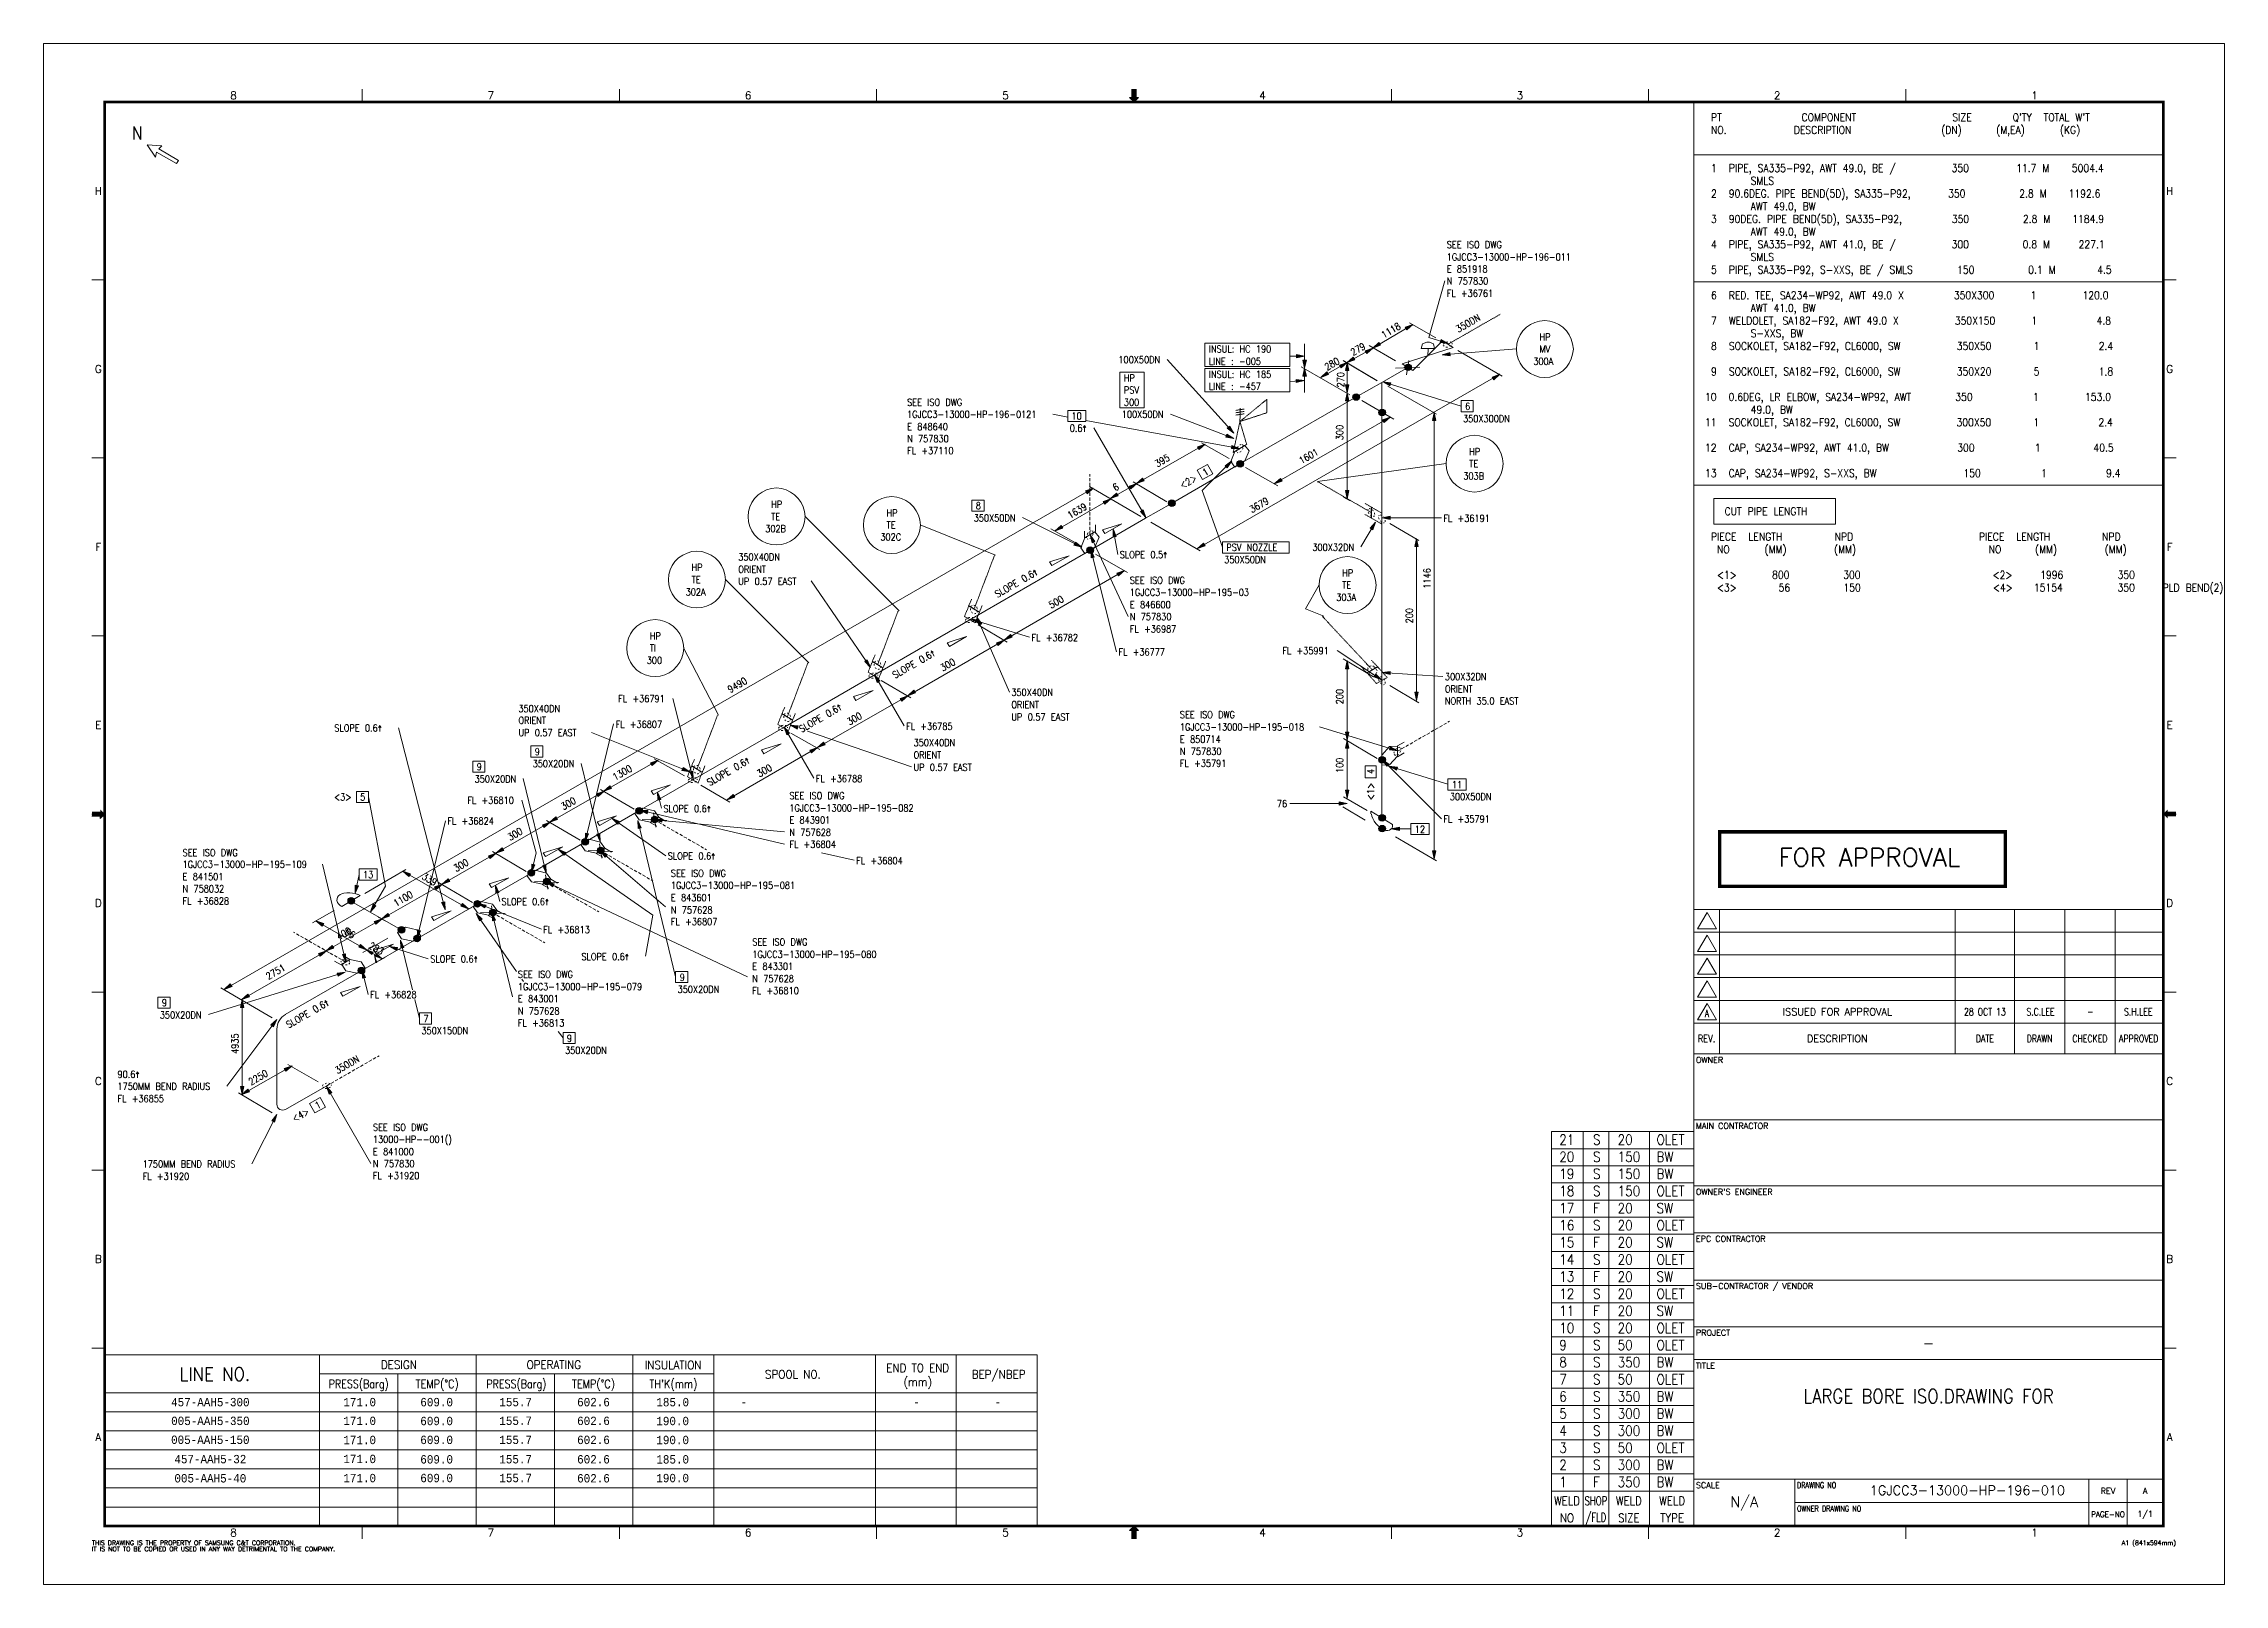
# Model space of a CAD drawing. Extents: x 0 to 841, y 0 to 594.
import ezdxf
from ezdxf.enums import TextEntityAlignment as Align

# ---------------------------------------------------------------- set-up
doc = ezdxf.new("R2010")
doc.units = 0
doc.header["$MEASUREMENT"] = 0
doc.linetypes.add('HIDDEN', pattern=[0.375, 0.25, -0.125])
doc.layers.get('0').update_dxf_attribs({"lineweight": 9})
for name, color, linetype, lineweight in [('3', 7, 'Continuous', 9), ('4', 7, 'Continuous', 9), ('EMB', 7, 'Continuous', 9), ('P', 7, 'Continuous', 9), ('SYM', 7, 'Continuous', 9), ('T-TEXT1', 7, 'Continuous', 9), ('TB-TEXT', 7, 'Continuous', 9), ('TEXT', 7, 'Continuous', 9)]:
    doc.layers.add(name, color=color, linetype=linetype, lineweight=lineweight)
doc.styles.add('MONOTXT', font='MONOTXT')
doc.styles.add('ROMANS', font='ROMANS')
doc.styles.add('TXT', font='txt.shx')

msp = doc.modelspace()

# ---------------------------------------------------------------- texts
at = {"color": 2, "linetype": 'Continuous', "lineweight": 0, "style": 'MONOTXT'}
for s, height, width, p in [('457-AAH5-300', 3.2375, 0.899599, (64.3, 70.26)), ('171.0', 3.238, 0.899599, (121.89, 70.26)), ('609.0', 3.238, 0.899599, (151.57, 70.26)), ('155.7', 3.238, 0.899599, (182.04, 70.26)), ('602.6', 3.238, 0.899599, (212.06, 70.26)), ('185.0', 3.238, 0.899599, (242.6, 70.26)), ('-', 3.24, 0.901042, (336.68, 70.28)), ('-', 3.24, 0.901042, (367.93, 70.28)), ('005-AAH5-350', 3.2375, 0.899599, (64.31, 63.04)), ('171.0', 3.238, 0.899599, (121.89, 63.04)), ('609.0', 3.238, 0.899599, (151.57, 62.98)), ('155.7', 3.238, 0.899599, (182.04, 63.04)), ('602.6', 3.238, 0.899599, (212.06, 63.04)), ('190.0', 3.238, 0.899599, (242.59, 62.98)), ('005-AAH5-150', 3.2375, 0.899599, (64.29, 55.74)), ('171.0', 3.238, 0.899599, (121.89, 55.67)), ('609.0', 3.238, 0.899599, (151.57, 55.71)), ('155.7', 3.238, 0.899599, (182.04, 55.71)), ('602.6', 3.238, 0.899599, (212.06, 55.71)), ('190.0', 3.238, 0.899599, (242.59, 55.67)), ('457-AAH5-32', 3.2375, 0.899599, (64.3, 48.29)), ('005-AAH5-40', 3.2375, 0.899599, (64.3, 40.91)), ('171.0', 3.238, 0.899599, (121.89, 48.36)), ('171.0', 3.238, 0.899599, (121.89, 40.98)), ('609.0', 3.238, 0.899599, (151.57, 48.2)), ('609.0', 3.238, 0.899599, (151.57, 40.99)), ('155.7', 3.238, 0.899599, (182.04, 48.23)), ('155.7', 3.238, 0.899599, (182.04, 40.98)), ('602.6', 3.238, 0.899599, (212.06, 48.23)), ('602.6', 3.238, 0.899599, (212.06, 40.91)), ('185.0', 3.238, 0.899599, (242.6, 48.2))]:
    msp.add_text(s, height=height, dxfattribs=dict(at, width=width)).set_placement(p, align=Align.MIDDLE)
at = {"color": 2, "linetype": 'Continuous', "lineweight": 0, "style": 'MONOTXT', "width": 0.901042}
msp.add_text('-', height=3.24, dxfattribs=at).set_placement((268.77, 70.26), align=Align.MIDDLE_LEFT)
at = {"layer": '3', "color": 2, "linetype": 'Continuous', "lineweight": 0, "style": 'TXT', "width": 0.851861}
for s, p in [('E 851918', (541.1, 505.7)), ('N 757830', (541.1, 501.1)), ('HP', (576.9, 479.6)), ('100X50DN', (414.5, 470.8)), ('INSUL: HC 190', (449.4, 474.9)), ('LINE : -005', (449.4, 470.2)), ('300A', (574.5, 470.2)), ('MV', (576.9, 474.9)), ('HP', (416.6, 463.7)), ('INSUL: HC 185', (449.4, 465.2)), ('LINE : -457', (449.4, 460.5)), ('PSV', (416.6, 459.1)), ('E 848640', (333, 445)), ('0.6^ ', (395.7, 444.4)), ('100X50DN', (415.8, 449.7)), ('350X300DN', (547.4, 448.1)), ('N 757830', (333, 440.3)), ('HP', (549.8, 435.4)), ('TE', (549.8, 430.7)), ('303B', (547.5, 426)), ('TE', (280.6, 410.3)), ('HP', (280.6, 415)), ('HP', (325.1, 411.7)), ('350X50DN', (358.7, 409.8)), ('302B', (278.3, 405.6)), ('302C', (322.7, 402.4)), ('TE', (325.1, 407.1)), ('350X40DN', (267.9, 394.7)), ('SLOPE 0.5^ ', (415, 395.6)), ('350X50DN', (455.3, 393.7)), ('PSV NOZZLE', (456.1, 398.4)), ('300X32DN', (489.3, 398.5)), ('TE', (249.9, 386)), ('HP', (249.9, 390.7)), ('ORIENT', (267.9, 390)), ('UP 0.57 EAST', (267.9, 385.4)), ('HP', (500.8, 388.6)), ('302A', (247.6, 381.3)), ('E 846600', (418.9, 376.4)), ('303A', (498.5, 379.2)), ('TE', (500.8, 383.9)), ('N 757830', (418.9, 371.7)), ('TI', (233.8, 359.6)), ('HP', (233.8, 364.3)), ('350X40DN', (373.2, 342.5)), ('300X32DN', (540.4, 348.6)), ('ORIENT', (540.4, 343.9)), ('350X40DN', (183.1, 336.3)), ('ORIENT', (373.2, 337.8)), ('NORTH 35.0 EAST', (540.4, 339.2)), ('SLOPE 0.6^ ', (112.1, 328.8)), ('ORIENT', (183.1, 331.7)), ('UP 0.57 EAST', (183.1, 327)), ('UP 0.57 EAST', (373.2, 333.1)), ('350X40DN', (335.5, 323.1)), ('ORIENT', (335.5, 318.4)), ('E 850714', (438.2, 324.5)), ('N 757830', (438.2, 319.8)), ('350X20DN', (166.2, 309.2)), ('350X20DN', (188.6, 315)), ('UP 0.57 EAST', (335.5, 313.7)), ('300X50DN', (542.3, 302.3)), ('SLOPE 0.6^ ', (239, 297.7)), ('E 843901', (287.6, 293.3)), ('N 757628', (287.6, 288.6)), ('SLOPE 0.6^ ', (240.7, 279.4)), ('E 841501', (53.6, 271.5)), ('N 758032', (53.6, 266.8)), ('SLOPE 0.6^ ', (176.6, 261.9)), ('E 843601', (241.9, 263.4)), ('N 757628', (241.9, 258.7)), ('SLOPE 0.6^ ', (149.1, 239.8)), ('SLOPE 0.6^ ', (207.4, 240.7)), ('E 843301', (273.3, 236.9)), ('E 843001', (182.9, 224.4)), ('350X20DN', (244.5, 228.1)), ('N 757628', (273.3, 232.2)), ('350X20DN', (44.8, 218.2)), ('N 757628', (182.9, 219.7)), ('350X150DN', (145.7, 212.1)), ('350X20DN', (201.1, 204.5)), ('90.6^ ', (28.5, 195.3)), ('1750MM BEND RADIUS', (28.5, 190.6)), ('E 841000', (127, 165.5)), ('13000-HP--001()', (127, 170.2)), ('1750MM BEND RADIUS', (38.2, 160.7)), ('N 757830', (127, 160.8))]:
    msp.add_text(s, height=2.7, dxfattribs=at).set_placement(p)
for s, rotation, p in [('350DN', 30, (545.6, 482.5)), ('300', 90, (501.2, 441.1)), ('1601', 30, (485.1, 431.8)), ('395', 30, (429.5, 430.6)), ('1', 30, (447.9, 427.2)), ('6', 30, (413.3, 421.4)), ('3679', 30, (466, 413)), ('SLOPE 0.6^ ', 30, (367.8, 380.3)), ('1146', 90, (534.8, 383.9)), ('500', 30, (388.6, 376.1)), ('200', 90, (528, 370.5)), ('SLOPE 0.6^ ', 30, (328.3, 349.1)), ('300', 30, (346.8, 351.9)), ('9490', 30, (264.8, 343.6)), ('200', 90, (501.2, 339.3)), ('SLOPE 0.6^ ', 30, (292.3, 328.3)), ('300', 30, (310.8, 331.1)), ('1300', 30, (220.4, 309.8)), ('SLOPE 0.6^ ', 30, (256.8, 307.7)), ('300', 30, (276.1, 311.1)), ('100', 90, (501.2, 312.8)), ('4', 90, (513.1, 312.4)), ('300', 30, (200.5, 298.4)), ('300', 30, (179.9, 286.6)), ('300', 30, (159.1, 274.6)), ('1100', 30, (135.9, 261.2)), ('2751', 30, (86.7, 233)), ('SLOPE 0.6^ ', 30, (94.5, 214.3)), ('4935', 90, (75.1, 204.5)), ('350DN', 30, (113.3, 196.7)), ('2250', 30, (80, 192.3)), ('1', 30, (105.6, 183.1))]:
    msp.add_text(s, height=2.7, rotation=rotation, dxfattribs=at).set_placement(p)
at = {"layer": '4', "color": 2, "linetype": 'Continuous', "lineweight": 0, "style": 'TXT', "width": 0.859991}
msp.add_text('N', height=5, dxfattribs=at).set_placement((34, 557))
at = {"layer": 'CP', "color": 4, "linetype": 'Continuous', "lineweight": 0, "style": 'TXT', "width": 0.851861}
for s, rotation, p in [('1118', 30.47769, (516.86, 480.29)), ('280', 29.45493, (494.94, 467.88)), ('279', 29.47112, (504.96, 473.59)), ('270', 90, (501.54, 461.46)), ('1639', 29.93151, (395.83, 410.77)), ('339', 330.12446, (145.61, 272.11)), ('400', 29.78776, (113.91, 248.29)), ('56', 330.15633, (115.76, 250.78)), ('283', 330.53991, (125.04, 245.44))]:
    msp.add_text(s, height=2.7, rotation=rotation, dxfattribs=at).set_placement(p)
at = {"layer": 'CP', "color": 2, "linetype": 'Continuous', "lineweight": 0, "style": 'TXT', "width": 0.851861}
for s, p in [('300', (416.6, 454.4)), ('6', (548.2, 452.8)), ('10', (396.4, 449.1)), ('8', (359.5, 414.5)), ('300', (232.6, 354.9)), ('9', (189.4, 319.7)), ('9', (167, 313.9)), ('5', (122.1, 302.2)), ('11', (543.1, 307)), ('76', (475.6, 299.6)), ('12', (528.8, 289.8)), ('13', (123.2, 272.3)), ('9', (245.3, 232.7)), ('9', (45.6, 222.9)), ('7', (146.5, 216.7)), ('9', (201.8, 209.2))]:
    msp.add_text(s, height=2.7, dxfattribs=at).set_placement(p)
at = {"layer": 'EMB', "color": 2, "linetype": 'Continuous', "lineweight": 0, "style": 'TXT', "width": 0.866675}
for s, p in [(" PT            COMPONENT              SIZE      Q'TY  TOTAL W'T", (640.7, 564.1)), (' 1  PIPE, SA335-P92, AWT 49.0, BE /      350       11.7 M   5004.4', (640.7, 544.5)), ('       SMLS', (640.7, 539.6)), ('       AWT 49.0, BW', (640.7, 529.8)), ('       AWT 49.0, BW', (640.7, 520)), (' 4  PIPE, SA335-P92, AWT 41.0, BE /      300        0.8 M    227.1', (640.7, 515.1)), ('       SMLS', (640.7, 510.2)), (' 5  PIPE, SA335-P92, S-XXS, BE / SMLS    150        0.1 M      4.5', (640.7, 505.3)), (' 6  RED. TEE, SA234-WP92, AWT 49.0 X     350X300     1       120.0', (640.7, 495.5)), ('       AWT 41.0, BW', (640.7, 490.6)), ('       S-XXS, BW', (640.7, 480.8)), ('       49.0, BW', (640.7, 451.4)), ('12  CAP, SA234-WP92, AWT 41.0, BW        300         1        40.5', (640.7, 436.7)), ('13  CAP, SA234-WP92, S-XXS, BW           150         1         9.4', (640.7, 426.9)), ('  NO     (MM)       (MM)                    NO     (MM)       (MM)', (640.7, 397.5))]:
    msp.add_text(s, height=3, dxfattribs=at).set_placement(p)
at = {"layer": 'EMB', "color": 2, "linetype": 'Continuous', "lineweight": 0, "style": 'MONOTXT', "width": 0.899599}
msp.add_text('190.0', height=3.238, dxfattribs=at).set_placement((242.59, 40.98), align=Align.MIDDLE)
at = {"layer": 'FLAN', "color": 2, "linetype": 'Continuous', "lineweight": 0}
for s, height, style, width, p in [(' NO.          DESCRIPTION             (DN)     (M,EA)     (KG)', 3, 'TXT', 0.866675, (640.7, 559.2)), (' 2  90.6DEG. PIPE BEND(5D), SA335-P92,   350        2.8 M   1192.6', 3, 'TXT', 0.866675, (640.7, 534.7)), (' 3  90DEG. PIPE BEND(5D), SA335-P92,     350        2.8 M   1184.9', 3, 'TXT', 0.866675, (640.7, 524.9)), ('SEE ISO DWG', 2.7, 'TXT', 0.851861, (541.1, 515.1)), ('1GJCC3-13000-HP-196-011', 2.7, 'TXT', 0.851861, (541.1, 510.4)), ('FL +36761', 2.7, 'TXT', 0.851861, (541.1, 496.4)), (' 7  WELDOLET, SA182-F92, AWT 49.0 X      350X150     1         4.8', 3, 'TXT', 0.866675, (640.7, 485.7)), (' 8  SOCKOLET, SA182-F92, CL6000, SW      350X50      1         2.4', 3, 'TXT', 0.866675, (640.7, 475.9)), (' 9  SOCKOLET, SA182-F92, CL6000, SW      350X20      5         1.8', 3, 'TXT', 0.866675, (640.7, 466.1)), ('SEE ISO DWG', 2.7, 'TXT', 0.851861, (333, 454.4)), ('10  0.6DEG, LR ELBOW, SA234-WP92, AWT    350         1       153.0', 3, 'TXT', 0.866675, (640.7, 456.3)), ('1GJCC3-13000-HP-196-0121', 2.7, 'TXT', 0.851861, (333, 449.7)), ('11  SOCKOLET, SA182-F92, CL6000, SW      300X50      1         2.4', 3, 'TXT', 0.866675, (640.7, 446.5)), ('FL +37110', 2.7, 'TXT', 0.851861, (333, 435.7)), ('FL +36191', 2.7, 'TXT', 0.851861, (539.8, 409.7)), ('   CUT PIPE LENGTH', 3, 'TXT', 0.866675, (640.7, 412.2)), (' PIECE  LENGTH       NPD                   PIECE  LENGTH       NPD', 3, 'TXT', 0.866675, (640.7, 402.4)), ('SEE ISO DWG', 2.7, 'TXT', 0.851861, (418.9, 385.7)), ('1GJCC3-13000-HP-195-03', 2.7, 'TXT', 0.851861, (418.9, 381.1)), ('FL +36782', 2.7, 'TXT', 0.851861, (381, 363.6)), ('FL +36987', 2.7, 'TXT', 0.851861, (418.9, 367)), ('FL +36777', 2.7, 'TXT', 0.851861, (414.5, 358.1)), ('FL +35991', 2.7, 'TXT', 0.851861, (477.7, 358.6)), ('FL +36791', 2.7, 'TXT', 0.851861, (221.6, 340.1)), ('SEE ISO DWG', 2.7, 'TXT', 0.851861, (438.2, 333.9)), ('FL +36807', 2.7, 'TXT', 0.851861, (220.6, 330.2)), ('FL +36785', 2.7, 'TXT', 0.851861, (332.6, 329.5)), ('1GJCC3-13000-HP-195-018', 2.7, 'TXT', 0.851861, (438.2, 329.2)), ('FL +36788', 2.7, 'TXT', 0.851861, (297.8, 309.3)), ('FL +35791', 2.7, 'TXT', 0.851861, (438.2, 315.2)), ('FL +36810', 2.7, 'TXT', 0.851861, (163.4, 300.9)), ('SEE ISO DWG', 2.7, 'TXT', 0.851861, (287.6, 302.7)), ('FL +36824', 2.7, 'TXT', 0.851861, (155.7, 292.9)), ('1GJCC3-13000-HP-195-082', 2.7, 'TXT', 0.851861, (287.6, 298)), ('FL +35791', 2.7, 'TXT', 0.851861, (539.8, 293.7)), ('FL +36804', 2.7, 'TXT', 0.851861, (287.6, 284)), ('SEE ISO DWG', 2.7, 'TXT', 0.851861, (53.6, 280.8)), ('1GJCC3-13000-HP-195-109', 2.7, 'TXT', 0.851861, (53.6, 276.2)), ('FL +36804', 2.7, 'TXT', 0.851861, (313.4, 277.7)), ('SEE ISO DWG', 2.7, 'TXT', 0.851861, (241.9, 272.8)), ('1GJCC3-13000-HP-195-081', 2.7, 'TXT', 0.851861, (241.9, 268.1)), ('FL +36828', 2.7, 'TXT', 0.851861, (53.6, 262.1)), ('FL +36813', 2.7, 'TXT', 0.851861, (192.7, 251.1)), ('FL +36807', 2.7, 'TXT', 0.851861, (241.9, 254.1)), ('SEE ISO DWG', 2.7, 'TXT', 0.851861, (273.3, 246.3)), ('1GJCC3-13000-HP-195-080', 2.7, 'TXT', 0.851861, (273.3, 241.6)), ('SEE ISO DWG', 2.7, 'TXT', 0.851861, (182.9, 233.8)), ('FL +36828', 2.7, 'TXT', 0.851861, (125.9, 226)), ('1GJCC3-13000-HP-195-079', 2.7, 'TXT', 0.851861, (182.9, 229.1)), ('FL +36810', 2.7, 'TXT', 0.851861, (273.3, 227.5)), ('FL +36813', 2.7, 'TXT', 0.851861, (182.9, 215.1)), ('FL +36855', 2.7, 'TXT', 0.851861, (28.5, 185.9)), ('SEE ISO DWG', 2.7, 'TXT', 0.851861, (127, 174.9)), ('FL +31920', 2.7, 'TXT', 0.851861, (38.2, 156)), ('FL +31920', 2.7, 'TXT', 0.851861, (127, 156.2)), ('F', 3.9, 'TXT', 0.871788, (597.5, 143.1)), ('F', 3.9, 'TXT', 0.871788, (597.5, 129.9)), ('F', 3.9, 'TXT', 0.871788, (597.5, 116.7)), ('F', 3.9, 'TXT', 0.871788, (597.5, 103.5)), ('F', 3.9, 'TXT', 0.871788, (597.5, 37.5)), ('DRAWING NO', 2.263, 'ROMANS', 0.799993, (676.18, 37.12)), ('OWNER DRAWING NO', 2.263, 'ROMANS', 0.799993, (676.18, 28.07))]:
    msp.add_text(s, height=height, dxfattribs=dict(at, style=style, width=width)).set_placement(p)
at = {"layer": 'FLAN', "color": 2, "linetype": 'Continuous', "lineweight": 0, "style": 'ROMANS'}
for s, height, p in [('G', 2.97, (21.1, 468.57)), ('G', 2.97, (819.9, 468.57)), ('F', 2.97, (21.1, 399.95)), ('F', 2.97, (819.9, 399.95)), ('FOR APPROVAL', 7.0124, (704.09, 280.32)), ('ISSUED FOR APPROVAL', 2.7431, (691.75, 220.74))]:
    msp.add_text(s, height=height, dxfattribs=at).set_placement(p, align=Align.MIDDLE)
msp.add_text("OWNER'S ENGINEER", height=2.263, dxfattribs=at).set_placement((637.21, 150.2))
for s, width, p in [('DESIGN', 0.9, (137, 83.06)), ('OPERATING', 0.9, (196.74, 83.06)), ('PRESS(Barg)', 0.83, (121.51, 75.67)), ('PRESS(Barg)', 0.83, (182.31, 75.67))]:
    msp.add_text(s, height=3.24, dxfattribs=dict(at, width=width)).set_placement(p, align=Align.CENTER)
for s, height, width, p in [('LARGE BORE ISO.DRAWING FOR', 5.4863, 0.849993, (726.9, 72.55)), ('/FLD', 3.36, 0.714308, (598.64, 25.61)), ('PAGE-NO', 2.263, 0.900013, (796.11, 27))]:
    msp.add_text(s, height=height, dxfattribs=dict(at, width=width)).set_placement(p, align=Align.MIDDLE)
for s, height, p in [('1GJCC3-13000-HP-196-010', 3.6125, (704.27, 36.26)), ('THIS DRAWING IS THE PROPERTY OF SAMSUNG C&T CORPORATION.', 1.75, (18.61, 16.01))]:
    msp.add_text(s, height=height, dxfattribs=at).set_placement(p, align=Align.MIDDLE_LEFT)
at = {"layer": 'itemno', "color": 2, "linetype": 'Continuous', "lineweight": 0, "style": 'TXT', "width": 0.851861}
for s, rotation, p in [('<2>', 30, (439.2, 422.3)), ('<1>', 90, (513.1, 302.3)), ('<4>', 30, (96.9, 178.1))]:
    msp.add_text(s, height=2.7, rotation=rotation, dxfattribs=at).set_placement(p)
at = {"layer": 'itemno', "color": 2, "linetype": 'Continuous', "lineweight": 0, "style": 'TXT'}
for s, height, width, p in [('  <1>     800        300                    <2>    1996        350', 3, 0.866675, (640.7, 387.7)), ('  <3>      56        150                    <4>   15154        350    PLD BEND(2)', 3, 0.866675, (640.7, 382.8)), ('<3>', 2.7, 0.851861, (112, 302.2))]:
    msp.add_text(s, height=height, dxfattribs=dict(at, width=width)).set_placement(p)
at = {"layer": 'SYM', "color": 2, "linetype": 'Continuous', "lineweight": 0, "style": 'TXT', "width": 0.871788}
for s, p in [('21', (584.5, 169.5)), ('S', (597.5, 169.5)), ('20', (607, 169.5)), ('OLET', (622, 169.5)), ('20', (584.5, 162.9)), ('19', (584.5, 156.3)), ('S', (597.5, 162.9)), ('S', (597.5, 156.3)), ('150', (607, 162.9)), ('150', (607, 156.3)), ('BW', (622, 162.9)), ('BW', (622, 156.3)), ('18', (584.5, 149.7)), ('S', (597.5, 149.7)), ('150', (607, 149.7)), ('OLET', (622, 149.7)), ('17', (584.5, 143.1)), ('20', (607, 143.1)), ('SW', (622, 143.1)), ('16', (584.5, 136.5)), ('S', (597.5, 136.5)), ('20', (607, 136.5)), ('OLET', (622, 136.5)), ('15', (584.5, 129.9)), ('14', (584.5, 123.3)), ('S', (597.5, 123.3)), ('20', (607, 129.9)), ('20', (607, 123.3)), ('SW', (622, 129.9)), ('OLET', (622, 123.3)), ('13', (584.5, 116.7)), ('20', (607, 116.7)), ('SW', (622, 116.7)), ('12', (584.5, 110.1)), ('S', (597.5, 110.1)), ('20', (607, 110.1)), ('OLET', (622, 110.1)), ('11', (584.5, 103.5)), ('20', (607, 103.5)), ('SW', (622, 103.5)), ('9', (584.5, 90.3)), ('10', (584.5, 96.9)), ('S', (597.5, 96.9)), ('S', (597.5, 90.3)), ('20', (607, 96.9)), ('50', (607, 90.3)), ('OLET', (622, 96.9)), ('OLET', (622, 90.3)), ('8', (584.5, 83.7)), ('S', (597.5, 83.7)), ('350', (607, 83.7)), ('BW', (622, 83.7)), ('7', (584.5, 77.1)), ('S', (597.5, 77.1)), ('50', (607, 77.1)), ('OLET', (622, 77.1)), ('5', (584.5, 63.9)), ('6', (584.5, 70.5)), ('S', (597.5, 70.5)), ('S', (597.5, 63.9)), ('350', (607, 70.5)), ('300', (607, 63.9)), ('BW', (622, 70.5)), ('BW', (622, 63.9)), ('4', (584.5, 57.3)), ('S', (597.5, 57.3)), ('300', (607, 57.3)), ('BW', (622, 57.3)), ('3', (584.5, 50.7)), ('S', (597.5, 50.7)), ('50', (607, 50.7)), ('OLET', (622, 50.7)), ('2', (584.5, 44.1)), ('S', (597.5, 44.1)), ('300', (607, 44.1)), ('BW', (622, 44.1)), ('1', (584.5, 37.5)), ('350', (607, 37.5)), ('BW', (622, 37.5))]:
    msp.add_text(s, height=3.9, dxfattribs=at).set_placement(p)
at = {"layer": 'T-TEXT1', "color": 2, "linetype": 'Continuous', "lineweight": 0, "style": 'ROMANS'}
for s, height, p in [('8', 2.97, (73.19, 574.01)), ('7', 2.97, (172.43, 574.01)), ('6', 2.97, (271.65, 574.01)), ('5', 2.97, (370.89, 574.01)), ('4', 2.97, (470.11, 574.01)), ('3', 2.97, (569.35, 574.01)), ('2', 2.97, (668.58, 574.01)), ('1', 2.97, (767.81, 574.01)), ('H', 2.97, (21.1, 537.21)), ('H', 2.97, (819.9, 537.21)), ('E', 2.97, (21.1, 331.31)), ('E', 2.97, (819.9, 331.31)), ('D', 2.97, (21.1, 262.69)), ('D', 2.97, (819.9, 262.69)), ('DESCRIPTION', 2.7431, (691.75, 210.43)), ('C', 2.97, (21.1, 194.05)), ('C', 2.97, (819.9, 194.05)), ('B', 2.97, (21.1, 125.42)), ('B', 2.97, (819.9, 125.42)), ('-', 4.02, (726.91, 93)), ('A', 2.97, (21.1, 56.79)), ('A', 2.97, (819.9, 56.79)), ('N/A', 4.023, (655.85, 31.52)), ('REV', 2.263, (796.11, 36.05)), ('A', 2.26, (810.45, 36.05)), ('1/1', 2.263, (810.45, 27)), ('8', 2.97, (73.19, 19.99)), ('7', 2.97, (172.43, 19.99)), ('6', 2.97, (271.65, 19.99)), ('5', 2.97, (370.89, 19.99)), ('4', 2.97, (470.11, 19.99)), ('3', 2.97, (569.35, 19.99)), ('2', 2.97, (668.58, 19.99)), ('1', 2.97, (767.81, 19.99))]:
    msp.add_text(s, height=height, dxfattribs=at).set_placement(p, align=Align.MIDDLE)
for s, height, width, p in [('A', 2.74, 0.800027, (641.46, 220.1)), ('S.C.LEE', 2.743, 0.800027, (770.09, 220.74)), ('-', 2.74, 0.800027, (789.25, 220.74)), ('S.H.LEE', 2.743, 0.800027, (807.78, 220.74)), ('REV.', 2.743, 0.850007, (641.33, 210.43)), ('DATE', 2.743, 0.800027, (748.65, 210.43)), ('DRAWN', 2.743, 0.800027, (769.76, 210.43)), ('CHECKED', 2.743, 0.800027, (789.14, 210.43)), ('APPROVED', 2.743, 0.800027, (807.96, 210.43)), ('WELD', 3.36, 0.857143, (587.48, 32.21)), ('SHOP', 3.36, 0.714308, (598.62, 32.21)), ('WELD', 3.36, 0.857143, (611.35, 32.21)), ('WELD', 3.36, 0.857143, (628.04, 32.21)), ('NO', 3.36, 0.857143, (587.48, 25.61)), ('SIZE', 3.36, 0.857143, (611.36, 25.61)), ('TYPE', 3.36, 0.857143, (628.04, 25.61))]:
    msp.add_text(s, height=height, dxfattribs=dict(at, width=width)).set_placement(p, align=Align.MIDDLE)
for s, p in [('OWNER', (637.21, 201.05)), ('MAIN CONTRACTOR', (637.21, 175.62)), ('EPC CONTRACTOR', (637.21, 132.1)), ('SUB-CONTRACTOR / VENDOR', (637.21, 113.89)), ('PROJECT', (637.21, 95.89)), ('TITLE', (637.21, 83.21)), ('SCALE', (637.21, 37.12))]:
    msp.add_text(s, height=2.263, dxfattribs=at).set_placement(p)
for s, height, width, p in [('INSULATION', 3.24, 0.9, (242.75, 82.93)), ('END TO END', 3.24, 0.9, (337.09, 81.8)), ('LINE NO.', 5.184, 0.9, (66.03, 78.49)), ('TEMP(%%dC)', 3.24, 0.85, (151.79, 75.67)), ('TEMP(%%dC)', 3.24, 0.85, (212.06, 75.67)), ("TH'K(mm)", 3.24, 0.85, (242.88, 75.67)), ('SPOOL NO.', 3.24, 0.9, (288.95, 79.34)), ('(mm)', 3.24, 0.9, (337.09, 76.41)), ('BEP/NBEP', 3.24, 0.9, (368.29, 79.34))]:
    msp.add_text(s, height=height, dxfattribs=dict(at, width=width)).set_placement(p, align=Align.CENTER)
msp.add_text('A1 (841x594mm)', height=1.75, dxfattribs=at).set_placement((822.34, 16.01), align=Align.MIDDLE_RIGHT)
msp.add_text('IT IS NOT TO BE COPIED OR USED IN ANY WAY DETRIMENTAL TO THE COMPANY.', height=1.75, dxfattribs=at).set_placement((18.61, 13.65), align=Align.MIDDLE_LEFT)
at = {"layer": 'TEXT', "color": 2, "linetype": 'Continuous', "lineweight": 0, "style": 'ROMANS', "width": 0.800027}
msp.add_text('28 OCT 13', height=2.743, dxfattribs=at).set_placement((748.64, 220.74), align=Align.MIDDLE)

# ---------------------------------------------------------------- linework, layer by layer
at = {"layer": 'AD1', "color": 4, "linetype": 'Continuous', "lineweight": 0}
for points in [[(505.69, 472.1), (502.69, 471.06), (505.04, 473.14), (505.69, 472.1)], [(515.56, 477.69), (512.58, 476.65), (514.91, 478.74), (515.56, 477.69)], [(495.54, 466.39), (492.55, 465.34), (494.89, 467.42), (495.54, 466.39)], [(503.34, 462.49), (502.69, 459.36), (502.04, 462.49), (503.34, 462.49)], [(414.43, 419.71), (411.44, 418.67), (413.77, 420.75), (414.43, 419.71)], [(424.44, 425.44), (421.44, 424.39), (423.79, 426.48), (424.44, 425.44)], [(477.6, 425.3), (474.61, 424.26), (476.95, 426.34), (477.6, 425.3)], [(503.34, 421.66), (502.69, 418.54), (502.04, 421.66), (503.34, 421.66)], [(393.1, 407.24), (390.11, 406.19), (392.45, 408.27), (393.1, 407.24)], [(447.96, 400.34), (444.98, 399.3), (447.31, 401.39), (447.96, 400.34)], [(373.48, 365.11), (370.49, 364.08), (372.82, 366.15), (373.48, 365.11)], [(336.29, 343.66), (333.3, 342.62), (335.64, 344.7), (336.29, 343.66)], [(530.12, 343.93), (529.48, 340.8), (528.83, 343.93), (530.12, 343.93)], [(503.34, 328.59), (502.69, 325.46), (502.04, 328.59), (503.34, 328.59)], [(301.45, 323.64), (298.46, 322.6), (300.8, 324.69), (301.45, 323.64)], [(219.04, 306.88), (216.04, 305.84), (218.39, 307.91), (219.04, 306.88)], [(266.61, 303.49), (263.62, 302.45), (265.96, 304.54), (266.61, 303.49)], [(503.34, 306.23), (502.69, 303.1), (502.04, 306.23), (503.34, 306.23)], [(198.24, 294.91), (195.24, 293.88), (197.59, 295.95), (198.24, 294.91)], [(177.44, 282.95), (174.44, 281.91), (176.79, 283.99), (177.44, 282.95)], [(536.89, 282.82), (536.24, 279.7), (535.59, 282.82), (536.89, 282.82)], [(140.9, 272.94), (138.56, 275.02), (141.55, 273.99), (140.9, 272.94)], [(156.64, 270.99), (153.64, 269.95), (155.99, 272.04), (156.64, 270.99)], [(107.36, 253.7), (105.03, 255.79), (108.01, 254.74), (107.36, 253.7)], [(133.36, 257.6), (130.38, 256.56), (132.71, 258.64), (133.36, 257.6)], [(111.91, 245.25), (108.92, 244.21), (111.26, 246.29), (111.91, 245.25)], [(126.6, 242.79), (124.53, 244.6), (127.12, 243.69), (126.6, 242.79)], [(72.65, 230.44), (69.66, 229.39), (72, 231.47), (72.65, 230.44)], [(79.41, 226.54), (76.42, 225.49), (78.76, 227.57), (79.41, 226.54)], [(77.2, 191.95), (76.55, 188.84), (75.9, 191.95), (77.2, 191.95)], [(79.41, 189.88), (76.42, 188.84), (78.76, 190.91), (79.41, 189.88)]]:
    msp.add_lwpolyline(points, dxfattribs=at)
at = {"layer": 'AD2', "color": 4, "linetype": 'Continuous', "lineweight": 0}
for points in [[(525.05, 484.71), (528.04, 485.75), (525.7, 483.68), (525.05, 484.71)], [(499.7, 470.02), (502.69, 471.06), (500.35, 468.99), (499.7, 470.02)], [(502.04, 467.94), (502.69, 471.06), (503.34, 467.94), (502.04, 467.94)], [(509.59, 475.61), (512.58, 476.65), (510.24, 474.57), (509.59, 475.61)], [(558.59, 465.47), (561.59, 466.51), (559.24, 464.44), (558.59, 465.47)], [(502.04, 456.24), (502.69, 459.36), (503.34, 456.24), (502.04, 456.24)], [(516.34, 448.96), (519.34, 450), (516.99, 447.93), (516.34, 448.96)], [(535.59, 448.7), (536.24, 451.82), (536.89, 448.7), (535.59, 448.7)], [(444.98, 438.56), (447.96, 439.6), (445.62, 437.52), (444.98, 438.56)], [(401.81, 421.54), (404.8, 422.57), (402.46, 420.49), (401.81, 421.54)], [(418.59, 423.35), (421.57, 424.39), (419.24, 422.31), (418.59, 423.35)], [(408.57, 417.5), (411.56, 418.54), (409.22, 416.46), (408.57, 417.5)], [(528.83, 400.09), (529.48, 403.2), (530.12, 400.09), (528.83, 400.09)], [(413.9, 389.81), (416.89, 390.85), (414.55, 388.77), (413.9, 389.81)], [(367.49, 363.04), (370.49, 364.08), (368.14, 361.99), (367.49, 363.04)], [(502.04, 353.02), (502.69, 356.14), (503.34, 353.02), (502.04, 353.02)], [(330.31, 341.59), (333.3, 342.62), (330.96, 340.54), (330.31, 341.59)], [(295.48, 321.56), (298.46, 322.6), (296.12, 320.52), (295.48, 321.56)], [(502.04, 322.34), (502.69, 325.46), (503.34, 322.34), (502.04, 322.34)], [(233.99, 316.75), (236.97, 317.79), (234.64, 315.71), (233.99, 316.75)], [(213.19, 304.79), (216.18, 305.84), (213.84, 303.75), (213.19, 304.79)], [(192.39, 292.84), (195.38, 293.88), (193.04, 291.79), (192.39, 292.84)], [(171.59, 280.88), (174.57, 281.91), (172.24, 279.84), (171.59, 280.88)], [(150.79, 268.91), (153.78, 269.95), (151.44, 267.88), (150.79, 268.91)], [(161.57, 262.54), (163.91, 260.46), (160.93, 261.5), (161.57, 262.54)], [(127.51, 255.53), (130.5, 256.56), (128.16, 254.49), (127.51, 255.53)], [(106.06, 243.18), (109.05, 244.21), (106.71, 242.14), (106.06, 243.18)], [(122.19, 246.69), (124.53, 244.6), (121.54, 245.64), (122.19, 246.69)], [(128.43, 243.04), (130.5, 241.22), (127.9, 242.14), (128.43, 243.04)], [(75.9, 222.38), (76.55, 225.49), (77.2, 222.38), (75.9, 222.38)], [(92.8, 198.84), (95.79, 199.89), (93.45, 197.8), (92.8, 198.84)]]:
    msp.add_lwpolyline(points, dxfattribs=at)
at = {"layer": 'BLINE', "color": 7, "linetype": 'Continuous', "lineweight": 0}
msp.add_line((636.39, 174.57), (581.51, 174.57), dxfattribs=at)
at = {"layer": 'CONT', "color": 2, "linetype": 'HIDDEN', "lineweight": 0, "ltscale": 5}
for p, q in [((403.5, 404.64), (403.5, 428.04)), ((522.06, 321.18), (542.21, 332.74)), ((235.54, 294.79), (255.69, 283.21)), ((214.74, 282.82), (234.89, 271.25)), ((193.94, 270.86), (214.09, 259.29)), ((173.14, 258.9), (193.29, 247.34)), ((116.46, 239.93), (96.31, 251.49)), ((109.19, 192.21), (129.34, 203.79))]:
    msp.add_line(p, q, dxfattribs=at)
at = {"layer": 'CV', "color": 2, "linetype": 'Continuous', "lineweight": 0}
msp.add_lwpolyline([(533.76, 473.54), (533.89, 476.52), (531.29, 476.52), (531.81, 478.21), (533.38, 478.86), (534.41, 478.86), (535.98, 478.21), (536.36, 476.52), (533.89, 476.52)], dxfattribs=at)
at = {"layer": 'DIM', "color": 2, "linetype": 'Continuous', "lineweight": 0}
for p, q in [((526.74, 486.4), (536.89, 480.55)), ((486.31, 473.54), (480.59, 473.54)), ((486.31, 468.85), (486.31, 478.21)), ((501.14, 471.84), (514.14, 464.18)), ((501.26, 471.71), (514.26, 464.04)), ((511.14, 477.56), (521.29, 471.71)), ((562.49, 465.74), (545.34, 475.74)), ((485.01, 469.38), (503.74, 458.59)), ((486.19, 459.49), (486.31, 468.85)), ((520.64, 449.23), (508.41, 456.37)), ((537.14, 451.18), (518.42, 461.96)), ((425.09, 411.26), (405.06, 445.84)), ((446.54, 440.12), (457.19, 434.01)), ((475.91, 423.49), (463.44, 430.64)), ((403.38, 423.23), (423.14, 411.65)), ((420.14, 425.04), (433.14, 417.38)), ((388.43, 406.97), (399.09, 400.86)), ((446.01, 398.52), (427.04, 409.57)), ((513.61, 409.57), (508.02, 399.95)), ((516.21, 411.14), (539.09, 411.14)), ((530.39, 402.43), (519.2, 409.05)), ((417.94, 390.07), (405.71, 397.23)), ((486.7, 376.04), (491.9, 385.39)), ((371.53, 363.29), (360.34, 369.93)), ((501.14, 356.79), (512.84, 349.9)), ((320.44, 350.69), (331.88, 330.93)), ((334.48, 341.84), (323.04, 348.48)), ((530.39, 339.89), (519.2, 346.53)), ((285.59, 330.54), (297.04, 310.77)), ((299.38, 321.83), (288.19, 328.19)), ((501.26, 326.11), (514.26, 318.44)), ((235.41, 318.31), (247.11, 311.69)), ((214.74, 306.49), (227.74, 298.81)), ((264.66, 301.54), (253.49, 308.18)), ((501.26, 303.62), (510.36, 298.29)), ((193.94, 294.53), (206.94, 286.85)), ((502.69, 301.02), (480.59, 301.02)), ((501, 299.73), (509.59, 294.65)), ((519.73, 291.27), (527.26, 291.27)), ((537.14, 278.93), (521.29, 288.15)), ((173.14, 282.56), (186.14, 274.89)), ((139.74, 275.54), (123.88, 266.31)), ((126.09, 259.29), (131.8, 269.18)), ((152.34, 270.6), (165.34, 262.94)), ((103.72, 255), (112.04, 259.81)), ((123.09, 243.56), (132.71, 249.15)), ((68.36, 230.04), (88.12, 218.47)), ((94.24, 200.4), (105.94, 193.78)), ((75.12, 189.49), (88.12, 181.81)), ((109.05, 191.95), (126.21, 162.31))]:
    msp.add_line(p, q, dxfattribs=at)
at = {"layer": 'DIM', "color": 2, "linetype": 'HIDDEN', "lineweight": 0}
for p, q in [((540.79, 477.04), (541.56, 477.04)), ((543.25, 478.09), (543.25, 478.48)), ((471.75, 456.89), (471.75, 451.69)), ((460.05, 437.39), (460.05, 436.74)), ((512.05, 413.21), (491.25, 425.18)), ((509.59, 416.73), (512.05, 415.29)), ((510.75, 413.34), (511.14, 412.69)), ((516.09, 412.95), (512.05, 415.29)), ((512.05, 415.29), (512.05, 411.14)), ((516.09, 410.87), (516.09, 412.95)), ((402.2, 404.11), (402.2, 403.46)), ((511.93, 411.14), (516.09, 408.79)), ((516.09, 408.79), (516.09, 410.87)), ((517.12, 411), (516.74, 411.65)), ((517.39, 409.7), (517.39, 410.35)), ((356.44, 370.84), (357.23, 370.84)), ((356.7, 377.2), (360.86, 374.74)), ((359.3, 370.7), (357.23, 371.88)), ((357.49, 375.64), (357.49, 376.29)), ((358.91, 371.88), (358.91, 372.26)), ((319.53, 355.75), (323.69, 353.29)), ((320.3, 354.19), (320.3, 354.84)), ((514.39, 353.8), (510.36, 351.46)), ((514.52, 353.68), (510.36, 351.34)), ((319.26, 349.39), (320.04, 349.39)), ((322.12, 349.25), (320.04, 350.43)), ((321.74, 350.43), (321.74, 350.81)), ((514.26, 352.24), (513.87, 352.89)), ((514, 347.3), (516.09, 348.48)), ((516.09, 348.48), (518.16, 349.64)), ((517.12, 348.6), (516.74, 349.25)), ((517.39, 347.3), (517.39, 347.95)), ((284.43, 329.24), (285.2, 329.24)), ((284.69, 335.6), (288.84, 333.14)), ((287.29, 329.1), (285.2, 330.27)), ((285.46, 334.04), (285.46, 334.69)), ((286.89, 330.27), (286.89, 330.66)), ((523.36, 321.3), (522.98, 320.65)), ((249.84, 315.45), (254, 312.99)), ((250.62, 313.89), (250.62, 314.54)), ((249.59, 309.09), (250.36, 309.09)), ((252.44, 308.95), (250.36, 310.12)), ((252.05, 310.12), (252.05, 310.51)), ((116.46, 238.89), (117.11, 238.89)), ((109.19, 191.18), (108.54, 191.18))]:
    msp.add_line(p, q, dxfattribs=at)
at = {"layer": 'DL', "color": 4, "linetype": 'Continuous', "lineweight": 0}
for p, q in [((512.58, 476.65), (528.04, 485.75)), ((492.55, 465.34), (502.69, 471.06)), ((502.69, 471.06), (512.58, 476.65)), ((502.69, 459.36), (502.69, 471.06)), ((444.98, 399.3), (561.59, 466.51)), ((502.69, 418.54), (502.69, 459.36)), ((474.61, 424.26), (519.34, 450)), ((536.24, 279.7), (536.24, 451.82)), ((421.44, 424.39), (447.96, 439.6)), ((69.66, 229.39), (404.8, 422.57)), ((411.44, 418.67), (421.57, 424.39)), ((390.11, 406.19), (411.56, 418.54)), ((529.48, 340.8), (529.48, 403.2)), ((370.49, 364.08), (416.89, 390.85)), ((333.3, 342.62), (370.49, 364.08)), ((502.69, 325.46), (502.69, 356.14)), ((298.46, 322.6), (333.3, 342.62)), ((263.62, 302.45), (298.46, 322.6)), ((502.69, 303.1), (502.69, 325.46)), ((216.04, 305.84), (236.97, 317.79)), ((195.24, 293.88), (216.18, 305.84)), ((174.44, 281.91), (195.38, 293.88)), ((153.64, 269.95), (174.57, 281.91)), ((130.38, 256.56), (153.78, 269.95)), ((138.56, 275.02), (163.91, 260.46)), ((105.03, 255.79), (124.53, 244.6)), ((108.92, 244.21), (130.5, 256.56)), ((76.42, 225.49), (109.05, 244.21)), ((124.53, 244.6), (130.5, 241.22)), ((76.55, 188.84), (76.55, 225.49)), ((76.42, 188.84), (95.79, 199.89))]:
    msp.add_line(p, q, dxfattribs=at)
at = {"layer": 'ELBO', "color": 1, "linetype": 'Continuous', "lineweight": 0}
for centre, radius, start, end in [((96.38, 214.06), 6.43, 119.2488, 180), ((92.21, 185.07), 2.26, 180, 299.98161)]:
    msp.add_arc(centre, radius, start, end, dxfattribs=at)
at = {"layer": 'EMB', "color": 2, "linetype": 'Continuous', "lineweight": 0}
for p, q in [((636.39, 551.19), (817.89, 551.19)), ((636.39, 502.19), (817.89, 502.19)), ((636.39, 423.79), (817.89, 423.79)), ((644.09, 418.59), (691.09, 418.59))]:
    msp.add_line(p, q, dxfattribs=at)
at = {"layer": 'G1', "color": 2, "linetype": 'Continuous', "lineweight": 0}
for p, q in [((534.15, 480.69), (540.39, 502.52)), ((541.69, 478.34), (534.15, 480.69)), ((459.01, 443.76), (433.27, 472.24)), ((539.35, 474.05), (567.95, 476.39)), ((486.19, 464.18), (480.59, 463.79)), ((516.48, 463.65), (546.64, 454.29)), ((389.2, 451.18), (394.93, 450)), ((401.94, 448.7), (461.23, 437.91)), ((459.01, 441.81), (434.57, 451.18)), ((458.24, 433.1), (446.79, 421.66)), ((491.25, 425.18), (540.91, 432.19)), ((446.79, 421.66), (454.59, 399.82)), ((501.26, 419.19), (503.86, 417.76)), ((329.93, 375.39), (293.52, 411.79)), ((367.1, 396.84), (337.99, 408.54)), ((400.39, 399.82), (377.5, 411.26)), ((403.64, 404.64), (418.19, 373.18)), ((412.48, 406.97), (414.29, 397.09)), ((403.89, 398.91), (413.77, 359.52)), ((295.09, 355.24), (262.84, 387.48)), ((318.88, 353.54), (295.99, 386.83)), ((357.61, 372.14), (380.24, 365.11)), ((359.95, 372.91), (372.44, 343.93)), ((493.73, 373.3), (486.7, 376.04)), ((260.24, 335.09), (246.72, 361.09)), ((515.95, 348.74), (498.79, 360.04)), ((516.21, 351.59), (539.61, 350.04)), ((250.49, 310.39), (242.69, 341.59)), ((154.81, 260.07), (136.88, 330.27)), ((208.89, 286.46), (219.81, 331.7)), ((211.24, 328.45), (249.19, 313.24)), ((287.94, 331.31), (290.79, 330.27)), ((294.56, 328.98), (334.74, 315.19)), ((522.19, 321.3), (492.04, 330.66)), ((214.61, 286.34), (207.34, 316.49)), ((516.21, 318.05), (539.09, 295.18)), ((518.94, 315.45), (541.56, 308.44)), ((131.8, 269.18), (125.3, 303.62)), ((193.81, 274.24), (184.97, 310.64)), ((238.28, 299.2), (236.71, 305.44)), ((144.03, 249.15), (154.94, 294.39)), ((189.91, 282.04), (184.45, 302.32)), ((219.16, 295.44), (239.96, 280.88)), ((243.74, 234.2), (229.18, 294.53)), ((229.95, 298.43), (285.73, 285.43)), ((235.41, 294.79), (285.73, 290.1)), ((116.59, 239.93), (107.49, 277.62)), ((188.09, 274.5), (189.91, 282.04)), ((198.49, 283.48), (234.89, 257.99)), ((214.61, 282.82), (239.84, 261.24)), ((300.02, 282.04), (312.64, 279.19)), ((120.1, 266.44), (121.66, 273.73)), ((174.31, 269.56), (175.88, 263.32)), ((193.81, 270.86), (271.43, 234.2)), ((165.09, 260.99), (162.49, 259.55)), ((167.55, 262.54), (191.99, 252.54)), ((129.07, 257.21), (131.68, 255.79)), ((182.38, 236.29), (166.78, 258.64)), ((180.81, 226.54), (173.01, 258.9)), ((232.16, 242.14), (234.89, 257.99)), ((107.62, 244.86), (110.22, 243.44)), ((133.36, 245.9), (148.31, 241.22)), ((142.2, 229.26), (137.65, 248.38)), ((116.34, 236.03), (63.55, 219.64)), ((125.17, 227.44), (122.84, 236.8)), ((129.07, 240.31), (131.68, 241.74)), ((185.1, 232.39), (184.45, 233.29)), ((144.94, 218.21), (143.11, 225.49)), ((89.94, 217.82), (70.7, 192.09)), ((200.31, 210.68), (198.49, 213.14)), ((89.94, 181.16), (80.33, 162.19))]:
    msp.add_line(p, q, dxfattribs=at)
at = {"layer": 'G1', "color": 2, "linetype": 'HIDDEN', "lineweight": 0}
for p, q in [((540.26, 478.48), (539.74, 478.09)), ((539.74, 477.69), (540.14, 477.3)), ((541.56, 478.99), (540.79, 478.86)), ((542.99, 478.86), (542.34, 478.99)), ((542.34, 477.3), (542.99, 477.56)), ((461.35, 448.31), (471.75, 456.89)), ((461.35, 448.31), (458.75, 436.35)), ((471.75, 451.69), (461.35, 448.31)), ((463.95, 439.48), (461.35, 448.31)), ((458.75, 436.35), (461.35, 437.91)), ((460.7, 438.82), (460.31, 438.04)), ((461.88, 439.48), (461.35, 439.34)), ((461.35, 437.91), (463.95, 439.48)), ((462.65, 438.95), (462.39, 439.48)), ((462.39, 437.65), (462.65, 438.3)), ((460.31, 436.35), (460.7, 436.23)), ((461.35, 436.49), (461.88, 437)), ((512.05, 411.14), (509.45, 412.56)), ((510.75, 414.51), (510.62, 413.99)), ((511.66, 414.64), (511.14, 414.77)), ((512.05, 415.29), (511.93, 411.14)), ((512.84, 413.86), (512.31, 414.39)), ((513.35, 412.44), (513.22, 413.09)), ((515.04, 412.18), (514.79, 411.79)), ((516.09, 412.18), (515.56, 412.3)), ((402.85, 405.54), (402.46, 404.76)), ((404.02, 406.19), (403.5, 406.06)), ((403.5, 403.2), (404.02, 403.73)), ((404.8, 405.68), (404.54, 406.19)), ((404.54, 404.38), (404.8, 405.02)), ((511.66, 412.04), (512.31, 411.79)), ((512.84, 411.65), (513.22, 411.91)), ((514.79, 411.26), (515.04, 410.61)), ((515.56, 409.96), (516.09, 409.44)), ((516.74, 409.19), (517.12, 409.31)), ((358.79, 375.9), (366.71, 396.7)), ((402.46, 403.07), (402.85, 402.94)), ((357.88, 379.8), (356.7, 377.2)), ((321.6, 354.45), (329.54, 375.25)), ((355.14, 373.18), (356.84, 377.34)), ((357.23, 371.88), (355.14, 373.18)), ((355.93, 372.26), (355.4, 371.88)), ((355.4, 371.49), (355.79, 371.09)), ((357.23, 372.79), (356.44, 372.65)), ((356.84, 377.34), (360.86, 374.86)), ((357.61, 376.94), (358.14, 377.46)), ((358.26, 374.48), (357.74, 374.99)), ((358.65, 372.65), (358, 372.79)), ((358, 371.09), (358.65, 371.35)), ((358.79, 377.46), (359.44, 377.34)), ((359.56, 374.34), (358.91, 374.21)), ((360.86, 374.86), (359.3, 370.7)), ((359.83, 376.81), (360.09, 376.04)), ((360.21, 375.39), (359.95, 374.74)), ((360.86, 374.74), (361.9, 377.34)), ((512.44, 352.5), (493.07, 373.3)), ((286.76, 334.3), (294.69, 355.1)), ((317.96, 351.73), (319.65, 355.89)), ((320.69, 358.35), (319.53, 355.75)), ((319.65, 355.89), (323.69, 353.41)), ((320.44, 355.49), (320.95, 356.01)), ((321.09, 353.02), (320.56, 353.54)), ((321.6, 356.01), (322.25, 355.89)), ((323.69, 353.41), (322.12, 349.25)), ((322.64, 355.36), (322.9, 354.59)), ((323.04, 353.94), (322.77, 353.29)), ((323.69, 353.29), (324.73, 355.89)), ((510.36, 351.34), (508.02, 353.94)), ((510.75, 353.41), (510.62, 352.64)), ((511.93, 354.06), (511.14, 353.94)), ((512.05, 356.27), (514.52, 353.68)), ((513.35, 353.54), (512.58, 354.06)), ((518.16, 349.64), (514.39, 353.8)), ((320.04, 350.43), (317.96, 351.73)), ((318.74, 350.81), (318.23, 350.43)), ((318.23, 350.04), (318.61, 349.64)), ((320.04, 351.34), (319.26, 351.2)), ((321.48, 351.2), (320.82, 351.34)), ((320.82, 349.64), (321.48, 349.9)), ((322.39, 352.89), (321.74, 352.76)), ((510.36, 351.46), (514, 347.3)), ((510.89, 351.99), (511.4, 351.34)), ((512.31, 350.94), (512.96, 350.81)), ((513.74, 351.08), (514.14, 351.59)), ((515.04, 349.77), (514.79, 349.39)), ((514.79, 348.86), (515.04, 348.21)), ((516.09, 349.77), (515.56, 349.9)), ((515.56, 347.56), (516.09, 347.04)), ((516.74, 346.79), (517.12, 346.91)), ((285.85, 338.2), (284.69, 335.6)), ((251.93, 314.15), (259.85, 334.95)), ((283.12, 331.57), (284.81, 335.74)), ((285.2, 330.27), (283.12, 331.57)), ((283.9, 330.66), (283.39, 330.27)), ((283.39, 329.89), (283.77, 329.49)), ((285.2, 331.19), (284.43, 331.05)), ((284.81, 335.74), (288.84, 333.26)), ((285.59, 335.34), (286.11, 335.86)), ((286.24, 332.88), (285.73, 333.39)), ((286.64, 331.05), (285.99, 331.19)), ((285.99, 329.49), (286.64, 329.75)), ((286.76, 335.86), (287.41, 335.74)), ((287.54, 332.74), (286.89, 332.61)), ((288.84, 333.26), (287.29, 329.1)), ((287.8, 335.21), (288.06, 334.44)), ((288.19, 333.79), (287.94, 333.14)), ((288.84, 333.14), (289.89, 335.74)), ((520.76, 320.39), (520.89, 321.04)), ((521.29, 319.61), (520.89, 319.88)), ((521.29, 321.83), (521.8, 322.34)), ((522.45, 320), (521.8, 319.74)), ((522.45, 322.6), (522.98, 322.74)), ((523.36, 322.48), (523.49, 321.95)), ((248.29, 311.43), (249.97, 315.59)), ((250.36, 310.12), (248.29, 311.43)), ((251.01, 318.05), (249.84, 315.45)), ((249.97, 315.59), (254, 313.11)), ((250.75, 315.19), (251.28, 315.71)), ((251.4, 312.73), (250.89, 313.24)), ((251.93, 315.71), (252.57, 315.59)), ((252.7, 312.59), (252.05, 312.46)), ((254, 313.11), (252.44, 308.95)), ((252.96, 315.06), (253.22, 314.29)), ((253.35, 313.64), (253.09, 312.99)), ((254, 312.99), (255.04, 315.59)), ((249.06, 310.51), (248.54, 310.12)), ((248.54, 309.74), (248.94, 309.34)), ((250.36, 311.04), (249.59, 310.9)), ((251.79, 310.9), (251.14, 311.04)), ((251.14, 309.34), (251.79, 309.6)), ((114.64, 240.31), (114.78, 239.93)), ((115.69, 240.96), (115.04, 240.7)), ((115.04, 239.4), (115.69, 239.14)), ((117.11, 240.7), (116.46, 240.96)), ((118.15, 239.93), (117.76, 240.44)), ((117.76, 239.14), (118.03, 239.54)), ((107.49, 192.21), (107.89, 192.74)), ((107.89, 191.44), (107.62, 191.82)), ((108.54, 192.99), (109.19, 193.25)), ((109.96, 193.25), (110.61, 192.99)), ((110.61, 191.69), (109.96, 191.44)), ((111, 192.6), (110.88, 192.21))]:
    msp.add_line(p, q, dxfattribs=at)
at = {"layer": 'P', "color": 7, "linetype": 'Continuous', "lineweight": 0}
for p, q in [((23.57, 88.53), (383.18, 88.53)), ((106.33, 88.53), (106.33, 22.48)), ((166.78, 88.53), (166.78, 22.48)), ((227.21, 88.53), (227.21, 22.48)), ((258.41, 88.53), (258.41, 22.48)), ((320.79, 88.53), (320.79, 22.48)), ((351.98, 88.53), (351.98, 22.48)), ((383.18, 88.53), (383.18, 22.48)), ((106.33, 81.19), (258.41, 81.19)), ((136.56, 81.19), (136.56, 22.48)), ((196.99, 81.19), (196.99, 22.48)), ((23.57, 73.85), (383.18, 73.85)), ((23.57, 66.51), (383.18, 66.51)), ((23.57, 59.19), (383.18, 59.19)), ((23.57, 51.84), (383.18, 51.84)), ((23.57, 44.49), (383.18, 44.49)), ((23.57, 37.16), (383.18, 37.16)), ((23.57, 29.82), (383.18, 29.82))]:
    msp.add_line(p, q, dxfattribs=at)
at = {"layer": 'PIPE', "color": 1, "linetype": 'Continuous', "lineweight": 0}
for p, q in [((516.09, 463.39), (506.07, 457.68)), ((526.09, 469.11), (516.09, 463.39)), ((516.09, 463.39), (516.09, 451.69)), ((506.07, 457.68), (461.35, 431.94)), ((516.09, 451.69), (516.09, 410.87)), ((461.35, 431.94), (434.96, 416.73)), ((434.96, 416.73), (424.95, 411)), ((424.95, 411), (403.5, 398.65)), ((516.09, 410.87), (516.09, 348.48)), ((403.5, 398.65), (357.23, 371.88)), ((357.23, 371.88), (320.04, 350.43)), ((320.04, 350.43), (285.2, 330.27)), ((516.09, 348.48), (516.09, 317.79)), ((285.2, 330.27), (250.36, 310.12)), ((516.09, 317.79), (516.09, 295.44)), ((250.36, 310.12), (229.56, 298.16)), ((229.56, 298.16), (208.76, 286.2)), ((208.76, 286.2), (187.96, 274.24)), ((187.96, 274.24), (167.16, 262.29)), ((137.91, 252.28), (118.54, 263.45)), ((167.16, 262.29), (143.89, 248.89)), ((143.89, 248.89), (122.44, 236.54)), ((122.44, 236.54), (93.19, 219.64)), ((89.94, 214.05), (89.94, 184.94)), ((93.33, 183.11), (109.19, 192.21))]:
    msp.add_line(p, q, dxfattribs=at)
at = {"layer": 'PL16', "color": 7, "linetype": 'Continuous', "lineweight": 0}
for points in [[(512.05, 296.99), (512.19, 296.21), (512.58, 295.3), (513.09, 294.26), (513.74, 293.35), (514.52, 292.57), (515.3, 291.93), (516.09, 291.27), (516.86, 290.89), (517.77, 290.62), (518.42, 290.62), (519.08, 290.75), (519.59, 291.14), (520.11, 291.54), (520.24, 292.31), (520.24, 292.96)], [(121.01, 265.93), (120.1, 266.31), (119.06, 266.44), (118.03, 266.57), (116.99, 266.57), (115.81, 266.44), (115.04, 266.19), (114.39, 265.93), (113.74, 265.4), (113.34, 264.89), (113.21, 264.24), (113.09, 263.59), (113.34, 262.94), (113.74, 262.41), (114.39, 261.76), (115.04, 261.38)]]:
    msp.add_lwpolyline(points, dxfattribs=at)
at = {"layer": 'PL3', "color": 2, "linetype": 'Continuous', "lineweight": 0}
for points in [[(525.19, 484.59), (528.04, 485.75), (525.58, 483.8)], [(525.19, 484.45), (528.04, 485.75), (525.58, 483.94)], [(525.31, 484.32), (528.04, 485.75), (525.44, 484.06)], [(538.96, 479.77), (541.69, 478.34), (538.58, 478.86)], [(538.84, 479.64), (541.69, 478.34), (538.7, 478.99)], [(538.84, 479.51), (541.69, 478.34), (538.7, 479.12)], [(483.19, 474.05), (486.31, 473.54), (483.19, 473.01)], [(483.19, 473.93), (486.31, 473.54), (483.19, 473.27)], [(483.19, 473.66), (486.31, 473.54), (483.19, 473.4)], [(486.84, 471.98), (486.31, 468.85), (485.79, 471.98)], [(486.7, 471.98), (486.31, 468.85), (486.05, 471.98)], [(486.44, 471.98), (486.31, 468.85), (486.19, 471.98)], [(499.84, 469.89), (502.69, 471.06), (500.23, 469.11)], [(499.84, 469.76), (502.69, 471.06), (500.23, 469.24)], [(499.96, 469.64), (502.69, 471.06), (500.09, 469.38)], [(502.17, 467.94), (502.69, 471.06), (503.21, 467.94)], [(502.44, 467.94), (502.69, 471.06), (503.09, 467.94)], [(502.56, 467.94), (502.69, 471.06), (502.82, 467.94)], [(505.55, 472.24), (502.69, 471.06), (505.16, 473.01)], [(505.55, 472.36), (502.69, 471.06), (505.16, 472.89)], [(505.43, 472.49), (502.69, 471.06), (505.29, 472.75)], [(509.71, 475.49), (512.58, 476.65), (510.1, 474.7)], [(509.71, 475.35), (512.58, 476.65), (510.1, 474.84)], [(509.84, 475.23), (512.58, 476.65), (509.98, 474.96)], [(515.44, 477.82), (512.58, 476.65), (515.04, 478.6)], [(515.44, 477.95), (512.58, 476.65), (515.04, 478.48)], [(515.3, 478.09), (512.58, 476.65), (515.17, 478.34)], [(542.48, 473.79), (539.35, 474.05), (542.34, 474.84)], [(542.48, 474.05), (539.35, 474.05), (542.34, 474.7)], [(542.48, 474.19), (539.35, 474.05), (542.34, 474.44)], [(483.06, 464.44), (486.19, 464.18), (483.06, 463.52)], [(483.06, 464.3), (486.19, 464.18), (483.06, 463.65)], [(483.06, 464.18), (486.19, 464.18), (483.06, 463.79)], [(485.79, 465.74), (486.31, 468.85), (486.84, 465.74)], [(486.05, 465.74), (486.31, 468.85), (486.7, 465.74)], [(486.19, 465.74), (486.31, 468.85), (486.44, 465.74)], [(495.41, 466.51), (492.55, 465.34), (495.02, 467.29)], [(495.41, 466.64), (492.55, 465.34), (495.02, 467.16)], [(495.29, 466.77), (492.55, 465.34), (495.15, 467.04)], [(519.2, 462.23), (516.48, 463.65), (519.59, 463.14)], [(519.34, 462.35), (516.48, 463.65), (519.46, 463)], [(519.34, 462.49), (516.48, 463.65), (519.46, 462.88)], [(558.73, 465.34), (561.59, 466.51), (559.11, 464.56)], [(558.73, 465.21), (561.59, 466.51), (559.11, 464.69)], [(558.85, 465.09), (561.59, 466.51), (558.99, 464.82)], [(503.21, 462.49), (502.69, 459.36), (502.17, 462.49)], [(502.17, 456.24), (502.69, 459.36), (503.21, 456.24)], [(503.09, 462.49), (502.69, 459.36), (502.44, 462.49)], [(502.44, 456.24), (502.69, 459.36), (503.09, 456.24)], [(502.82, 462.49), (502.69, 459.36), (502.56, 462.49)], [(502.56, 456.24), (502.69, 459.36), (502.82, 456.24)], [(457.32, 446.36), (459.01, 443.76), (456.54, 445.84)], [(457.19, 446.36), (459.01, 443.76), (456.67, 445.98)], [(457.06, 446.24), (459.01, 443.76), (456.8, 445.98)], [(516.48, 448.84), (519.34, 450), (516.86, 448.05)], [(516.48, 448.7), (519.34, 450), (516.86, 448.19)], [(516.6, 448.57), (519.34, 450), (516.74, 448.31)], [(535.71, 448.7), (536.24, 451.82), (536.75, 448.7)], [(535.98, 448.7), (536.24, 451.82), (536.62, 448.7)], [(536.1, 448.7), (536.24, 451.82), (536.36, 448.7)], [(445.1, 438.44), (447.96, 439.6), (445.49, 437.65)], [(445.1, 438.3), (447.96, 439.6), (445.49, 437.79)], [(445.24, 438.18), (447.96, 439.6), (445.36, 437.91)], [(456.29, 443.37), (459.01, 441.81), (455.89, 442.46)], [(456.15, 443.24), (459.01, 441.81), (456.02, 442.59)], [(456.15, 443.11), (459.01, 441.81), (456.02, 442.72)], [(458.24, 438.95), (461.23, 437.91), (458.1, 438.04)], [(458.24, 438.82), (461.23, 437.91), (458.1, 438.18)], [(458.24, 438.69), (461.23, 437.91), (458.1, 438.3)], [(455.76, 431.15), (458.24, 433.1), (456.29, 430.64)], [(455.89, 431.15), (458.24, 433.1), (456.29, 430.76)], [(455.89, 431.02), (458.24, 433.1), (456.15, 430.76)], [(401.94, 421.4), (404.8, 422.57), (402.34, 420.62)], [(401.94, 421.27), (404.8, 422.57), (402.34, 420.75)], [(402.07, 421.14), (404.8, 422.57), (402.2, 420.89)], [(414.29, 419.84), (411.44, 418.67), (413.9, 420.62)], [(418.71, 423.23), (421.57, 424.39), (419.1, 422.44)], [(418.71, 423.09), (421.57, 424.39), (419.1, 422.57)], [(418.84, 422.96), (421.57, 424.39), (418.98, 422.7)], [(424.3, 425.56), (421.44, 424.39), (423.91, 426.34)], [(424.3, 425.69), (421.44, 424.39), (423.91, 426.21)], [(424.18, 425.82), (421.44, 424.39), (424.04, 426.09)], [(477.48, 425.44), (474.61, 424.26), (477.09, 426.21)], [(477.48, 425.56), (474.61, 424.26), (477.09, 426.09)], [(477.34, 425.69), (474.61, 424.26), (477.21, 425.95)], [(503.21, 421.66), (502.69, 418.54), (502.17, 421.66)], [(503.09, 421.66), (502.69, 418.54), (502.44, 421.66)], [(502.82, 421.66), (502.69, 418.54), (502.56, 421.66)], [(408.7, 417.38), (411.56, 418.54), (409.09, 416.59)], [(408.7, 417.24), (411.56, 418.54), (409.09, 416.73)], [(408.84, 417.11), (411.56, 418.54), (408.96, 416.85)], [(414.29, 419.97), (411.44, 418.67), (413.9, 420.49)], [(414.16, 420.1), (411.44, 418.67), (414.04, 420.36)], [(423.91, 414.12), (425.09, 411.26), (423.14, 413.74)], [(423.79, 414.12), (425.09, 411.26), (423.26, 413.74)], [(423.65, 413.99), (425.09, 411.26), (423.39, 413.86)], [(392.98, 407.36), (390.11, 406.19), (392.59, 408.14)], [(392.98, 407.49), (390.11, 406.19), (392.59, 408.01)], [(392.84, 407.62), (390.11, 406.19), (392.71, 407.89)], [(404.54, 401.64), (403.64, 404.64), (405.32, 402.04)], [(404.68, 401.64), (403.64, 404.64), (405.19, 401.9)], [(404.8, 401.77), (403.64, 404.64), (405.06, 401.9)], [(412.6, 403.85), (412.48, 406.97), (413.51, 403.99)], [(412.74, 403.85), (412.48, 406.97), (413.39, 403.99)], [(412.86, 403.85), (412.48, 406.97), (413.25, 403.99)], [(511.66, 407.1), (513.61, 409.57), (512.44, 406.71)], [(511.79, 407.1), (513.61, 409.57), (512.31, 406.71)], [(511.93, 406.97), (513.61, 409.57), (512.19, 406.84)], [(519.34, 410.61), (516.21, 411.14), (519.34, 411.65)], [(519.34, 410.87), (516.21, 411.14), (519.34, 411.52)], [(519.34, 411), (516.21, 411.14), (519.34, 411.26)], [(397.79, 401.64), (400.39, 399.82), (397.39, 400.74)], [(397.79, 401.51), (400.39, 399.82), (397.39, 400.86)], [(397.65, 401.39), (400.39, 399.82), (397.52, 400.99)], [(404.15, 395.79), (403.89, 398.91), (405.06, 396.05)], [(404.29, 395.93), (403.89, 398.91), (404.94, 396.05)], [(404.41, 395.93), (403.89, 398.91), (404.8, 395.93)], [(447.84, 400.48), (444.98, 399.3), (447.44, 401.25)], [(447.84, 400.6), (444.98, 399.3), (447.44, 401.12)], [(447.7, 400.74), (444.98, 399.3), (447.57, 400.99)], [(528.95, 400.09), (529.48, 403.2), (529.99, 400.09)], [(529.21, 400.09), (529.48, 403.2), (529.86, 400.09)], [(529.34, 400.09), (529.48, 403.2), (529.6, 400.09)], [(414.04, 389.69), (416.89, 390.85), (414.43, 388.9)], [(414.04, 389.55), (416.89, 390.85), (414.43, 389.04)], [(414.16, 389.43), (416.89, 390.85), (414.29, 389.16)], [(360.34, 370.7), (357.61, 372.14), (360.74, 371.61)], [(360.48, 370.84), (357.61, 372.14), (360.6, 371.49)], [(360.48, 370.96), (357.61, 372.14), (360.6, 371.35)], [(360.74, 369.93), (359.95, 372.91), (361.64, 370.31)], [(360.86, 369.93), (359.95, 372.91), (361.51, 370.19)], [(360.99, 370.05), (359.95, 372.91), (361.39, 370.19)], [(367.62, 362.9), (370.49, 364.08), (368.01, 362.12)], [(367.62, 362.77), (370.49, 364.08), (368.01, 362.25)], [(367.75, 362.64), (370.49, 364.08), (367.89, 362.39)], [(373.34, 365.24), (370.49, 364.08), (372.95, 366.02)], [(373.34, 365.38), (370.49, 364.08), (372.95, 365.89)], [(373.21, 365.5), (370.49, 364.08), (373.09, 365.76)], [(317.44, 356.27), (318.88, 353.54), (316.79, 355.89)], [(317.31, 356.27), (318.88, 353.54), (316.93, 355.89)], [(317.19, 356.14), (318.88, 353.54), (317.05, 356.01)], [(502.17, 353.02), (502.69, 356.14), (503.21, 353.02)], [(502.44, 353.02), (502.69, 356.14), (503.09, 353.02)], [(502.56, 353.02), (502.69, 356.14), (502.82, 353.02)], [(321.6, 347.82), (320.44, 350.69), (322.39, 348.21)], [(321.74, 347.82), (320.44, 350.69), (322.25, 348.21)], [(321.86, 347.95), (320.44, 350.69), (322.12, 348.09)], [(513.61, 350.81), (515.95, 348.74), (513.09, 350.04)], [(513.61, 350.69), (515.95, 348.74), (513.22, 350.16)], [(513.49, 350.55), (515.95, 348.74), (513.22, 350.29)], [(519.34, 350.94), (516.21, 351.59), (519.34, 351.85)], [(519.34, 351.08), (516.21, 351.59), (519.34, 351.73)], [(519.34, 351.2), (516.21, 351.59), (519.34, 351.59)], [(330.44, 341.45), (333.3, 342.62), (330.84, 340.68)], [(330.44, 341.33), (333.3, 342.62), (330.84, 340.8)], [(330.58, 341.19), (333.3, 342.62), (330.7, 340.94)], [(336.16, 343.79), (333.3, 342.62), (335.77, 344.57)], [(336.16, 343.93), (333.3, 342.62), (335.77, 344.44)], [(336.04, 344.05), (333.3, 342.62), (335.9, 344.31)], [(529.99, 343.93), (529.48, 340.8), (528.95, 343.93)], [(529.86, 343.93), (529.48, 340.8), (529.21, 343.93)], [(529.6, 343.93), (529.48, 340.8), (529.34, 343.93)], [(286.76, 327.68), (285.59, 330.54), (287.54, 328.06)], [(286.89, 327.68), (285.59, 330.54), (287.41, 328.06)], [(287.02, 327.8), (285.59, 330.54), (287.29, 327.94)], [(290.66, 329.89), (287.94, 331.31), (291.05, 330.79)], [(290.79, 330.01), (287.94, 331.31), (290.93, 330.66)], [(290.79, 330.14), (287.94, 331.31), (290.93, 330.54)], [(503.21, 328.59), (502.69, 325.46), (502.17, 328.59)], [(503.09, 328.59), (502.69, 325.46), (502.44, 328.59)], [(502.82, 328.59), (502.69, 325.46), (502.56, 328.59)], [(295.6, 321.44), (298.46, 322.6), (295.99, 320.65)], [(295.6, 321.3), (298.46, 322.6), (295.99, 320.79)], [(295.74, 321.18), (298.46, 322.6), (295.86, 320.91)], [(301.32, 323.78), (298.46, 322.6), (300.94, 324.55)], [(301.32, 323.9), (298.46, 322.6), (300.94, 324.43)], [(301.19, 324.04), (298.46, 322.6), (301.06, 324.29)], [(502.17, 322.34), (502.69, 325.46), (503.21, 322.34)], [(502.44, 322.34), (502.69, 325.46), (503.09, 322.34)], [(502.56, 322.34), (502.69, 325.46), (502.82, 322.34)], [(519.46, 322.74), (522.19, 321.3), (519.08, 321.83)], [(519.34, 322.6), (522.19, 321.3), (519.2, 321.95)], [(519.34, 322.48), (522.19, 321.3), (519.2, 322.09)], [(234.11, 316.62), (236.97, 317.79), (234.5, 315.84)], [(234.11, 316.49), (236.97, 317.79), (234.5, 315.98)], [(234.24, 316.36), (236.97, 317.79), (234.38, 316.1)], [(246.59, 314.8), (249.19, 313.24), (246.2, 313.89)], [(246.46, 314.68), (249.19, 313.24), (246.2, 314.02)], [(246.46, 314.54), (249.19, 313.24), (246.34, 314.15)], [(250.24, 313.5), (250.49, 310.39), (249.32, 313.24)], [(250.1, 313.5), (250.49, 310.39), (249.45, 313.38)], [(249.97, 313.38), (250.49, 310.39), (249.59, 313.38)], [(518.16, 315.59), (516.21, 318.05), (518.69, 316.1)], [(518.29, 315.71), (516.21, 318.05), (518.69, 316.1)], [(518.29, 315.71), (516.21, 318.05), (518.55, 315.98)], [(521.68, 314.02), (518.94, 315.45), (522.06, 314.94)], [(521.8, 314.15), (518.94, 315.45), (521.94, 314.8)], [(521.8, 314.29), (518.94, 315.45), (521.94, 314.68)], [(213.31, 304.66), (216.18, 305.84), (213.7, 303.89)], [(213.31, 304.54), (216.18, 305.84), (213.7, 304.01)], [(213.44, 304.4), (216.18, 305.84), (213.57, 304.14)], [(218.9, 307), (216.04, 305.84), (218.51, 307.79)], [(218.9, 307.14), (216.04, 305.84), (218.51, 307.65)], [(218.78, 307.26), (216.04, 305.84), (218.64, 307.52)], [(236.97, 302.32), (236.71, 305.44), (237.89, 302.59)], [(237.1, 302.45), (236.71, 305.44), (237.75, 302.59)], [(237.24, 302.45), (236.71, 305.44), (237.62, 302.45)], [(266.49, 303.62), (263.62, 302.45), (266.09, 304.4)], [(266.49, 303.75), (263.62, 302.45), (266.09, 304.27)], [(266.35, 303.89), (263.62, 302.45), (266.23, 304.14)], [(503.21, 306.23), (502.69, 303.1), (502.17, 306.23)], [(503.09, 306.23), (502.69, 303.1), (502.44, 306.23)], [(502.82, 306.23), (502.69, 303.1), (502.56, 306.23)], [(198.1, 295.04), (195.24, 293.88), (197.71, 295.82)], [(198.1, 295.18), (195.24, 293.88), (197.71, 295.69)], [(197.97, 295.3), (195.24, 293.88), (197.84, 295.56)], [(221.5, 293.23), (219.16, 295.44), (221.89, 294)], [(221.5, 293.35), (219.16, 295.44), (221.89, 293.88)], [(221.64, 293.49), (219.16, 295.44), (221.76, 293.74)], [(229.44, 291.4), (229.18, 294.53), (230.34, 291.66)], [(229.56, 291.54), (229.18, 294.53), (230.21, 291.66)], [(229.69, 291.54), (229.18, 294.53), (230.09, 291.54)], [(232.81, 297.25), (229.95, 298.43), (233.07, 298.16)], [(232.94, 297.39), (229.95, 298.43), (233.07, 298.04)], [(232.94, 297.51), (229.95, 298.43), (232.94, 297.9)], [(238.4, 294), (235.41, 294.79), (238.54, 295.04)], [(238.4, 294.26), (235.41, 294.79), (238.54, 294.91)], [(238.4, 294.39), (235.41, 294.79), (238.54, 294.65)], [(499.57, 301.54), (502.69, 301.02), (499.57, 300.5)], [(499.57, 301.41), (502.69, 301.02), (499.57, 300.76)], [(499.57, 301.15), (502.69, 301.02), (499.57, 300.89)], [(192.51, 292.7), (195.38, 293.88), (192.9, 291.93)], [(192.51, 292.57), (195.38, 293.88), (192.9, 292.05)], [(192.64, 292.44), (195.38, 293.88), (192.78, 292.19)], [(210.06, 289.32), (208.89, 286.46), (209.15, 289.59)], [(209.94, 289.45), (208.89, 286.46), (209.29, 289.59)], [(209.8, 289.45), (208.89, 286.46), (209.41, 289.45)], [(214.35, 289.45), (214.61, 286.34), (213.44, 289.19)], [(214.22, 289.45), (214.61, 286.34), (213.57, 289.32)], [(214.09, 289.32), (214.61, 286.34), (213.7, 289.32)], [(522.84, 290.75), (519.73, 291.27), (522.84, 291.79)], [(522.84, 291.01), (519.73, 291.27), (522.84, 291.66)], [(522.84, 291.14), (519.73, 291.27), (522.84, 291.4)], [(171.71, 280.74), (174.57, 281.91), (172.1, 279.96)], [(171.71, 280.61), (174.57, 281.91), (172.1, 280.09)], [(171.84, 280.49), (174.57, 281.91), (171.97, 280.23)], [(177.3, 283.09), (174.44, 281.91), (176.91, 283.86)], [(177.3, 283.21), (174.44, 281.91), (176.91, 283.74)], [(177.18, 283.34), (174.44, 281.91), (177.04, 283.6)], [(189.26, 277.36), (188.09, 274.5), (188.35, 277.62)], [(189.14, 277.49), (188.09, 274.5), (188.49, 277.62)], [(200.84, 281.26), (198.49, 283.48), (201.22, 282.04)], [(200.84, 281.39), (198.49, 283.48), (201.22, 281.91)], [(200.96, 281.52), (198.49, 283.48), (201.09, 281.79)], [(216.69, 280.49), (214.61, 282.82), (217.21, 281.14)], [(216.82, 280.61), (214.61, 282.82), (217.21, 281)], [(216.82, 280.74), (214.61, 282.82), (217.09, 280.88)], [(536.75, 282.82), (536.24, 279.7), (535.71, 282.82)], [(536.62, 282.82), (536.24, 279.7), (535.98, 282.82)], [(536.36, 282.82), (536.24, 279.7), (536.1, 282.82)], [(121.28, 269.3), (120.1, 266.44), (120.24, 269.56)], [(121.14, 269.44), (120.1, 266.44), (120.49, 269.56)], [(120.89, 269.44), (120.1, 266.44), (120.62, 269.44)], [(141.04, 273.07), (138.56, 275.02), (141.43, 273.85)], [(141.04, 273.2), (138.56, 275.02), (141.43, 273.73)], [(141.16, 273.34), (138.56, 275.02), (141.29, 273.59)], [(150.91, 268.79), (153.78, 269.95), (151.3, 268)], [(150.91, 268.65), (153.78, 269.95), (151.3, 268.14)], [(151.04, 268.52), (153.78, 269.95), (151.18, 268.26)], [(156.5, 271.12), (153.64, 269.95), (156.11, 271.9)], [(156.5, 271.25), (153.64, 269.95), (156.11, 271.77)], [(156.38, 271.39), (153.64, 269.95), (156.24, 271.64)], [(174.57, 266.44), (174.31, 269.56), (175.49, 266.7)], [(174.7, 266.57), (174.31, 269.56), (175.35, 266.7)], [(174.84, 266.57), (174.31, 269.56), (175.22, 266.57)], [(189, 277.49), (188.09, 274.5), (188.61, 277.49)], [(193.55, 277.36), (193.81, 274.24), (192.64, 277.1)], [(193.43, 277.36), (193.81, 274.24), (192.78, 277.24)], [(193.29, 277.24), (193.81, 274.24), (192.9, 277.24)], [(196.54, 269.04), (193.81, 270.86), (196.94, 269.95)], [(196.54, 269.18), (193.81, 270.86), (196.8, 269.82)], [(196.68, 269.3), (193.81, 270.86), (196.8, 269.69)], [(128.04, 261.76), (126.09, 259.29), (127.25, 262.15)], [(127.9, 261.76), (126.09, 259.29), (127.39, 262.15)], [(127.78, 261.89), (126.09, 259.29), (127.51, 262.02)], [(154.55, 263.19), (154.81, 260.07), (153.51, 262.94)], [(154.43, 263.19), (154.81, 260.07), (153.78, 263.06)], [(154.16, 263.06), (154.81, 260.07), (153.9, 263.06)], [(161.44, 262.41), (163.91, 260.46), (161.05, 261.64)], [(161.44, 262.29), (163.91, 260.46), (161.05, 261.76)], [(161.31, 262.15), (163.91, 260.46), (161.19, 261.89)], [(170.29, 260.99), (167.55, 262.54), (170.68, 261.76)], [(170.29, 261.11), (167.55, 262.54), (170.54, 261.64)], [(170.41, 261.24), (167.55, 262.54), (170.54, 261.5)], [(107.49, 253.84), (105.03, 255.79), (107.89, 254.61)], [(107.49, 253.96), (105.03, 255.79), (107.89, 254.49)], [(107.62, 254.09), (105.03, 255.79), (107.75, 254.35)], [(127.64, 255.39), (130.5, 256.56), (128.04, 254.61)], [(127.64, 255.26), (130.5, 256.56), (128.04, 254.74)], [(127.78, 255.14), (130.5, 256.56), (127.9, 254.88)], [(133.24, 257.74), (130.38, 256.56), (132.84, 258.51)], [(133.24, 257.86), (130.38, 256.56), (132.84, 258.39)], [(133.1, 257.99), (130.38, 256.56), (132.97, 258.25)], [(168.2, 255.91), (166.78, 258.64), (168.99, 256.3)], [(168.34, 255.91), (166.78, 258.64), (168.85, 256.3)], [(168.46, 256.04), (166.78, 258.64), (168.72, 256.18)], [(173.28, 255.79), (173.01, 258.9), (174.19, 256.04)], [(173.4, 255.91), (173.01, 258.9), (174.05, 256.04)], [(173.54, 255.91), (173.01, 258.9), (173.93, 255.91)], [(106.19, 243.04), (109.05, 244.21), (106.59, 242.26)], [(106.19, 242.91), (109.05, 244.21), (106.59, 242.39)], [(106.33, 242.79), (109.05, 244.21), (106.45, 242.53)], [(111.79, 245.39), (108.92, 244.21), (111.39, 246.16)], [(111.79, 245.51), (108.92, 244.21), (111.39, 246.04)], [(111.65, 245.64), (108.92, 244.21), (111.53, 245.9)], [(122.05, 246.55), (124.53, 244.6), (121.66, 245.78)], [(122.05, 246.43), (124.53, 244.6), (121.66, 245.9)], [(121.92, 246.29), (124.53, 244.6), (121.79, 246.04)], [(126.74, 242.91), (124.53, 244.6), (127.12, 243.56)], [(126.74, 243.04), (124.53, 244.6), (126.99, 243.44)], [(126.86, 243.18), (124.53, 244.6), (126.99, 243.3)], [(136.09, 244.47), (133.36, 245.9), (136.49, 245.39)], [(136.22, 244.6), (133.36, 245.9), (136.35, 245.25)], [(136.22, 244.74), (133.36, 245.9), (136.35, 245.12)], [(137.91, 245.25), (137.65, 248.38), (138.82, 245.51)], [(138.04, 245.39), (137.65, 248.38), (138.69, 245.51)], [(138.18, 245.39), (137.65, 248.38), (138.56, 245.39)], [(145.19, 252.01), (144.03, 249.15), (144.29, 252.28)], [(145.06, 252.14), (144.03, 249.15), (144.41, 252.28)], [(144.94, 252.14), (144.03, 249.15), (144.54, 252.14)], [(113.21, 235.5), (116.34, 236.03), (113.6, 234.59)], [(113.34, 235.38), (116.34, 236.03), (113.47, 234.72)], [(113.34, 235.24), (116.34, 236.03), (113.47, 234.85)], [(116.34, 243.04), (116.59, 239.93), (115.42, 242.79)], [(116.2, 243.04), (116.59, 239.93), (115.55, 242.91)], [(116.08, 242.91), (116.59, 239.93), (115.69, 242.91)], [(123.09, 233.69), (122.84, 236.8), (124, 233.94)], [(123.22, 233.81), (122.84, 236.8), (123.88, 233.94)], [(123.35, 233.81), (122.84, 236.8), (123.74, 233.81)], [(128.16, 239.66), (127.64, 242.65), (128.55, 239.66)], [(128.43, 242.91), (130.5, 241.22), (128.04, 242.26)], [(128.29, 242.65), (130.5, 241.22), (128.16, 242.53)], [(72.53, 230.56), (69.66, 229.39), (72.14, 231.34)], [(72.53, 230.69), (69.66, 229.39), (72.14, 231.21)], [(72.39, 230.82), (69.66, 229.39), (72.26, 231.09)], [(79.29, 226.66), (76.42, 225.49), (78.89, 227.44)], [(79.29, 226.79), (76.42, 225.49), (78.89, 227.31)], [(79.15, 226.93), (76.42, 225.49), (79.03, 227.19)], [(76.04, 222.38), (76.55, 225.49), (77.08, 222.38)], [(76.29, 222.38), (76.55, 225.49), (76.94, 222.38)], [(76.42, 222.38), (76.55, 225.49), (76.69, 222.38)], [(87.74, 215.61), (89.94, 217.82), (88.51, 215.09)], [(87.86, 215.61), (89.94, 217.82), (88.39, 215.22)], [(87.99, 215.49), (89.94, 217.82), (88.25, 215.22)], [(92.94, 198.71), (95.79, 199.89), (93.33, 197.94)], [(92.94, 198.59), (95.79, 199.89), (93.33, 198.06)], [(93.06, 198.45), (95.79, 199.89), (93.19, 198.19)], [(77.08, 191.95), (76.55, 188.84), (76.04, 191.95)], [(76.94, 191.95), (76.55, 188.84), (76.29, 191.95)], [(76.69, 191.95), (76.55, 188.84), (76.42, 191.95)], [(79.29, 190), (76.42, 188.84), (78.89, 190.79)], [(79.29, 190.14), (76.42, 188.84), (78.89, 190.65)], [(79.15, 190.26), (76.42, 188.84), (79.03, 190.53)], [(110.22, 189.09), (109.05, 191.95), (111, 189.49)], [(110.35, 189.09), (109.05, 191.95), (110.88, 189.49)], [(110.49, 189.22), (109.05, 191.95), (110.74, 189.35)], [(88.12, 178.69), (89.94, 181.16), (88.9, 178.3)], [(88.25, 178.56), (89.94, 181.16), (88.78, 178.3)], [(88.39, 178.56), (89.94, 181.16), (88.64, 178.44)]]:
    msp.add_lwpolyline(points, dxfattribs=at)
at = {"layer": 'PL3', "color": 7, "linetype": 'Continuous', "lineweight": 0, "const_width": 0.892}
msp.add_lwpolyline([(719.26, 22.48), (817.42, 22.48), (817.42, 129.9)], dxfattribs=at)
at = {"layer": 'PL37', "color": 7, "linetype": 'Continuous', "lineweight": 0}
for points in [[(578.88, 487.31), (580.83, 487.05), (582.64, 486.54), (584.34, 485.75), (585.89, 484.71), (587.33, 483.29), (588.36, 481.73), (589.14, 480.04), (589.66, 478.21), (589.93, 476.26), (589.66, 474.31), (589.14, 472.49), (588.36, 470.8), (587.33, 469.24), (585.89, 467.81), (584.34, 466.77), (582.64, 465.99), (580.83, 465.47), (578.88, 465.34), (576.92, 465.47), (575.1, 465.99), (573.41, 466.77), (571.85, 467.81), (570.42, 469.24), (569.39, 470.8), (568.6, 472.49), (568.09, 474.31), (567.95, 476.26), (568.09, 478.21), (568.6, 480.04), (569.39, 481.73), (570.42, 483.29), (571.85, 484.71), (573.41, 485.75), (575.1, 486.54), (576.92, 487.05), (578.88, 487.31)], [(551.84, 443.11), (553.79, 442.85), (555.6, 442.34), (557.29, 441.55), (558.85, 440.51), (560.29, 439.09), (561.33, 437.52), (562.1, 435.84), (562.62, 434.01), (562.89, 432.06), (562.62, 430.11), (562.1, 428.29), (561.33, 426.6), (560.29, 425.04), (558.85, 423.61), (557.29, 422.57), (555.6, 421.79), (553.79, 421.27), (551.84, 421.14), (549.89, 421.27), (548.06, 421.79), (546.38, 422.57), (544.81, 423.61), (543.39, 425.04), (542.34, 426.6), (541.56, 428.29), (541.04, 430.11), (540.91, 432.06), (541.04, 434.01), (541.56, 435.84), (542.34, 437.52), (543.39, 439.09), (544.81, 440.51), (546.38, 441.55), (548.06, 442.34), (549.89, 442.85), (551.84, 443.11)], [(282.6, 422.7), (284.55, 422.44), (286.38, 421.93), (288.06, 421.14), (289.62, 420.1), (291.05, 418.67), (292.09, 417.11), (292.88, 415.43), (293.39, 413.6), (293.65, 411.65), (293.39, 409.7), (292.88, 407.89), (292.09, 406.19), (291.05, 404.64), (289.62, 403.2), (288.06, 402.16), (286.38, 401.39), (284.55, 400.86), (282.6, 400.74), (280.65, 400.86), (278.84, 401.39), (277.14, 402.16), (275.59, 403.2), (274.15, 404.64), (273.11, 406.19), (272.34, 407.89), (271.81, 409.7), (271.69, 411.65), (271.81, 413.6), (272.34, 415.43), (273.11, 417.11), (274.15, 418.67), (275.59, 420.1), (277.14, 421.14), (278.84, 421.93), (280.65, 422.44), (282.6, 422.7)], [(327.06, 419.45), (329.01, 419.19), (330.84, 418.67), (332.52, 417.89), (334.09, 416.85), (335.51, 415.43), (336.55, 413.86), (337.34, 412.18), (337.85, 410.35), (338.11, 408.4), (337.85, 406.45), (337.34, 404.64), (336.55, 402.94), (335.51, 401.39), (334.09, 399.95), (332.52, 398.91), (330.84, 398.14), (329.01, 397.61), (327.06, 397.49), (325.11, 397.61), (323.29, 398.14), (321.6, 398.91), (320.04, 399.95), (318.61, 401.39), (317.58, 402.94), (316.79, 404.64), (316.27, 406.45), (316.14, 408.4), (316.27, 410.35), (316.79, 412.18), (317.58, 413.86), (318.61, 415.43), (320.04, 416.85), (321.6, 417.89), (323.29, 418.67), (325.11, 419.19), (327.06, 419.45)], [(251.93, 398.39), (253.88, 398.14), (255.69, 397.61), (257.39, 396.84), (258.94, 395.79), (260.38, 394.36), (261.41, 392.8), (262.19, 391.11), (262.71, 389.29), (262.98, 387.34), (262.71, 385.39), (262.19, 383.57), (261.41, 381.89), (260.38, 380.33), (258.94, 378.89), (257.39, 377.85), (255.69, 377.07), (253.88, 376.55), (251.93, 376.43), (249.97, 376.55), (248.15, 377.07), (246.46, 377.85), (244.9, 378.89), (243.47, 380.33), (242.44, 381.89), (241.65, 383.57), (241.14, 385.39), (241, 387.34), (241.14, 389.29), (241.65, 391.11), (242.44, 392.8), (243.47, 394.36), (244.9, 395.79), (246.46, 396.84), (248.15, 397.61), (249.97, 398.14), (251.93, 398.39)], [(502.82, 396.31), (504.77, 396.05), (506.59, 395.54), (508.29, 394.75), (509.84, 393.71), (511.27, 392.29), (512.31, 390.73), (513.09, 389.04), (513.61, 387.21), (513.87, 385.26), (513.61, 383.31), (513.09, 381.49), (512.31, 379.8), (511.27, 378.24), (509.84, 376.81), (508.29, 375.78), (506.59, 374.99), (504.77, 374.48), (502.82, 374.34), (500.88, 374.48), (499.05, 374.99), (497.36, 375.78), (495.8, 376.81), (494.38, 378.24), (493.34, 379.8), (492.55, 381.49), (492.04, 383.31), (491.9, 385.26), (492.04, 387.21), (492.55, 389.04), (493.34, 390.73), (494.38, 392.29), (495.8, 393.71), (497.36, 394.75), (499.05, 395.54), (500.88, 396.05), (502.82, 396.31)], [(235.8, 372), (237.75, 371.74), (239.57, 371.23), (241.26, 370.44), (242.82, 369.4), (244.25, 367.98), (245.29, 366.41), (246.07, 364.73), (246.59, 362.9), (246.85, 360.95), (246.59, 359), (246.07, 357.19), (245.29, 355.49), (244.25, 353.94), (242.82, 352.5), (241.26, 351.46), (239.57, 350.69), (237.75, 350.16), (235.8, 350.04), (233.85, 350.16), (232.04, 350.69), (230.34, 351.46), (228.79, 352.5), (227.35, 353.94), (226.31, 355.49), (225.54, 357.19), (225.01, 359), (224.89, 360.95), (225.01, 362.9), (225.54, 364.73), (226.31, 366.41), (227.35, 367.98), (228.79, 369.4), (230.34, 370.44), (232.04, 371.23), (233.85, 371.74), (235.8, 372)]]:
    msp.add_lwpolyline(points, dxfattribs=at)
at = {"layer": 'PL4', "color": 7, "linetype": 'Continuous', "lineweight": 0}
for points in [[(538.96, 479.9), (541.69, 478.34), (538.58, 478.74), (538.96, 479.9)], [(483.19, 474.19), (486.31, 473.54), (483.19, 472.89), (483.19, 474.19)], [(486.96, 471.98), (486.31, 468.85), (485.66, 471.98), (486.96, 471.98)], [(542.48, 473.66), (539.35, 474.05), (542.34, 474.96), (542.48, 473.66)], [(483.06, 464.56), (486.19, 464.18), (483.06, 463.39), (483.06, 464.56)], [(485.66, 465.74), (486.31, 468.85), (486.96, 465.74), (485.66, 465.74)], [(519.2, 462.09), (516.48, 463.65), (519.59, 463.26), (519.2, 462.09)], [(457.45, 446.49), (459.01, 443.76), (456.41, 445.71), (457.45, 446.49)], [(456.29, 443.5), (459.01, 441.81), (455.89, 442.34), (456.29, 443.5)], [(458.24, 439.09), (461.23, 437.91), (458.1, 437.91), (458.24, 439.09)], [(455.64, 431.29), (458.24, 433.1), (456.41, 430.5), (455.64, 431.29)], [(424.04, 414.25), (425.09, 411.26), (423, 413.6), (424.04, 414.25)], [(644.09, 418.59), (644.09, 408.79), (691.09, 408.79), (691.09, 418.59)], [(405.59, 408.54), (405.59, 405.94), (401.43, 403.46), (401.43, 406.06)], [(404.41, 401.51), (403.64, 404.64), (405.45, 402.04), (404.41, 401.51)], [(415.85, 408.92), (409.22, 405.15), (408.31, 406.59), (415.85, 408.92)], [(412.48, 403.85), (412.48, 406.97), (413.64, 403.99), (412.48, 403.85)], [(511.54, 407.24), (513.61, 409.57), (512.58, 406.59), (511.54, 407.24)], [(519.34, 410.49), (516.21, 411.14), (519.34, 411.79), (519.34, 410.49)], [(395.44, 396.57), (388.81, 392.8), (387.9, 394.24), (395.44, 396.57)], [(397.91, 401.77), (400.39, 399.82), (397.26, 400.6), (397.91, 401.77)], [(404.02, 395.79), (403.89, 398.91), (405.19, 396.05), (404.02, 395.79)], [(360.34, 370.57), (357.61, 372.14), (360.74, 371.74), (360.34, 370.57)], [(360.6, 369.79), (359.95, 372.91), (361.77, 370.31), (360.6, 369.79)], [(355.93, 365.38), (349.29, 361.6), (348.39, 363.04), (355.93, 365.38)], [(317.58, 356.4), (318.88, 353.54), (316.66, 355.75), (317.58, 356.4)], [(321.48, 347.69), (320.44, 350.69), (322.51, 348.34), (321.48, 347.69)], [(513.74, 350.94), (515.95, 348.74), (512.96, 349.9), (513.74, 350.94)], [(519.34, 350.81), (516.21, 351.59), (519.34, 351.99), (519.34, 350.81)], [(319.91, 344.57), (313.29, 340.8), (312.38, 342.24), (319.91, 344.57)], [(286.64, 327.54), (285.59, 330.54), (287.68, 328.19), (286.64, 327.54)], [(290.66, 329.75), (287.94, 331.31), (291.05, 330.93), (290.66, 329.75)], [(284.43, 324.04), (277.79, 320.26), (276.89, 321.69), (284.43, 324.04)], [(519.46, 322.86), (522.19, 321.3), (519.08, 321.69), (519.46, 322.86)], [(524.66, 324.69), (522.06, 323.25), (522.06, 319.09), (524.66, 320.52)], [(246.59, 314.94), (249.19, 313.24), (246.07, 313.76), (246.59, 314.94)], [(250.36, 313.5), (250.49, 310.39), (249.19, 313.24), (250.36, 313.5)], [(518.04, 315.45), (516.21, 318.05), (518.81, 316.24), (518.04, 315.45)], [(521.68, 313.89), (518.94, 315.45), (522.06, 315.06), (521.68, 313.89)], [(241.79, 308.3), (235.15, 304.54), (234.24, 305.96), (241.79, 308.3)], [(236.84, 302.32), (236.71, 305.44), (238.01, 302.59), (236.84, 302.32)], [(220.99, 296.34), (214.35, 292.57), (213.44, 294), (220.99, 296.34)], [(221.38, 293.09), (219.16, 295.44), (222.03, 294.14), (221.38, 293.09)], [(229.3, 291.4), (229.18, 294.53), (230.47, 291.66), (229.3, 291.4)], [(232.81, 297.12), (229.95, 298.43), (233.07, 298.29), (232.81, 297.12)], [(239.84, 294.26), (237.24, 295.82), (233.85, 293.74), (236.45, 292.31)], [(238.4, 293.88), (235.41, 294.79), (238.54, 295.18), (238.4, 293.88)], [(499.57, 301.68), (502.69, 301.02), (499.57, 300.38), (499.57, 301.68)], [(210.19, 289.32), (208.89, 286.46), (209.03, 289.59), (210.19, 289.32)], [(214.49, 289.45), (214.61, 286.34), (213.31, 289.19), (214.49, 289.45)], [(522.84, 290.62), (519.73, 291.27), (522.84, 291.93), (522.84, 290.62)], [(189.39, 277.36), (188.09, 274.5), (188.22, 277.62), (189.39, 277.36)], [(200.19, 284.39), (193.55, 280.61), (192.64, 282.04), (200.19, 284.39)], [(200.7, 281.14), (198.49, 283.48), (201.35, 282.18), (200.7, 281.14)], [(219.04, 282.3), (216.44, 283.86), (213.05, 281.79), (215.65, 280.35)], [(216.56, 280.35), (214.61, 282.82), (217.34, 281.26), (216.56, 280.35)], [(121.4, 269.3), (120.1, 266.44), (120.1, 269.56), (121.4, 269.3)], [(179.39, 272.43), (172.75, 268.65), (171.84, 270.09), (179.39, 272.43)], [(174.44, 266.44), (174.31, 269.56), (175.61, 266.7), (174.44, 266.44)], [(198.24, 270.34), (195.64, 271.9), (192.25, 269.82), (194.85, 268.39)], [(193.69, 277.36), (193.81, 274.24), (192.51, 277.1), (193.69, 277.36)], [(196.41, 268.91), (193.81, 270.86), (196.94, 270.09), (196.41, 268.91)], [(128.16, 261.64), (126.09, 259.29), (127.12, 262.29), (128.16, 261.64)], [(154.69, 263.19), (154.81, 260.07), (153.39, 262.94), (154.69, 263.19)], [(170.15, 260.85), (167.55, 262.54), (170.68, 261.89), (170.15, 260.85)], [(157.15, 259.69), (150.53, 255.91), (149.61, 257.34), (157.15, 259.69)], [(168.07, 255.79), (166.78, 258.64), (169.11, 256.44), (168.07, 255.79)], [(177.44, 258.39), (174.84, 259.94), (171.45, 257.86), (174.05, 256.44)], [(173.14, 255.79), (173.01, 258.9), (174.31, 256.04), (173.14, 255.79)], [(134.93, 246.81), (128.29, 243.04), (127.39, 244.47), (134.93, 246.81)], [(136.09, 244.34), (133.36, 245.9), (136.49, 245.51), (136.09, 244.34)], [(137.79, 245.25), (137.65, 248.38), (138.95, 245.51), (137.79, 245.25)], [(145.32, 252.01), (144.03, 249.15), (144.15, 252.28), (145.32, 252.01)], [(115.55, 242.39), (118.15, 240.96), (114.78, 238.89), (112.17, 240.31)], [(113.21, 235.64), (116.34, 236.03), (113.6, 234.46), (113.21, 235.64)], [(116.46, 243.04), (116.59, 239.93), (115.29, 242.79), (116.46, 243.04)], [(122.96, 233.69), (122.84, 236.8), (124.14, 233.94), (122.96, 233.69)], [(122.05, 230.56), (115.42, 226.79), (114.51, 228.22), (122.05, 230.56)], [(87.6, 215.74), (89.94, 217.82), (88.64, 214.96), (87.6, 215.74)], [(110.09, 188.96), (109.05, 191.95), (111.14, 189.61), (110.09, 188.96)], [(87.99, 178.69), (89.94, 181.16), (89.04, 178.18), (87.99, 178.69)]]:
    msp.add_lwpolyline(points, dxfattribs=at)
at = {"layer": 'PL5', "color": 7, "linetype": 'Continuous', "lineweight": 0}
for points in [[(415.07, 453.64), (424.44, 453.64), (424.44, 467.29), (415.07, 467.29), (415.07, 453.64)], [(546.64, 452.09), (551.31, 452.09), (551.31, 456.37), (546.64, 456.37), (546.64, 452.09)], [(394.93, 448.31), (401.94, 448.31), (401.94, 452.6), (394.93, 452.6), (394.93, 448.31)], [(446.93, 425.95), (450.95, 428.16), (448.88, 431.8), (444.84, 429.59), (446.93, 425.95)], [(358, 413.74), (362.69, 413.74), (362.69, 418.02), (358, 418.02), (358, 413.74)], [(454.59, 397.61), (480.34, 397.61), (480.34, 401.9), (454.59, 401.9), (454.59, 397.61)], [(187.84, 318.96), (192.51, 318.96), (192.51, 323.25), (187.84, 323.25), (187.84, 318.96)], [(165.47, 313.11), (170.15, 313.11), (170.15, 317.4), (165.47, 317.4), (165.47, 313.11)], [(513.87, 310.9), (513.87, 315.59), (509.59, 315.59), (509.59, 310.9), (513.87, 310.9)], [(120.62, 301.41), (125.3, 301.41), (125.3, 305.7), (120.62, 305.7), (120.62, 301.41)], [(541.56, 306.23), (548.59, 306.23), (548.59, 310.51), (541.56, 310.51), (541.56, 306.23)], [(527.26, 289.06), (534.29, 289.06), (534.29, 293.35), (527.26, 293.35), (527.26, 289.06)], [(121.66, 271.51), (128.69, 271.51), (128.69, 275.8), (121.66, 275.8), (121.66, 271.51)], [(243.74, 231.99), (248.41, 231.99), (248.41, 236.29), (243.74, 236.29), (243.74, 231.99)], [(44.05, 222.11), (48.74, 222.11), (48.74, 226.4), (44.05, 226.4), (44.05, 222.11)], [(144.94, 216), (149.61, 216), (149.61, 220.29), (144.94, 220.29), (144.94, 216)], [(200.31, 208.46), (204.99, 208.46), (204.99, 212.75), (200.31, 212.75), (200.31, 208.46)], [(104.64, 181.81), (108.66, 184.03), (106.59, 187.66), (102.55, 185.45), (104.64, 181.81)]]:
    msp.add_lwpolyline(points, dxfattribs=at)
at = {"layer": 'PL6', "color": 7, "linetype": 'Continuous', "lineweight": 0}
msp.add_lwpolyline([(541.56, 478.09), (539.49, 479.39), (528.04, 467.94), (523.89, 470.54), (543.64, 476.91), (541.56, 478.09)], dxfattribs=at)
at = {"layer": 'PL8', "color": 7, "linetype": 'Continuous', "lineweight": 0}
for points in [[(39.99, 554.99), (43.19, 550.19), (43.59, 552.19), (51.19, 547.79), (51.99, 548.99), (44.39, 553.39), (45.59, 554.59), (39.99, 554.99)], [(461.35, 431.94), (463.3, 433.1), (464.86, 437), (463.3, 439.09), (459.4, 436.74), (457.84, 432.84), (459.4, 430.76), (461.35, 431.94)], [(403.5, 398.65), (405.45, 399.82), (407.01, 403.73), (405.45, 405.8), (401.55, 403.46), (399.99, 399.56), (401.55, 397.49), (403.5, 398.65)]]:
    msp.add_lwpolyline(points, dxfattribs=at)
at = {"layer": 'spoolno', "color": 7, "linetype": 'Continuous', "lineweight": 0}
for points in [[(0, 0), (841, 0), (841, 594), (0, 594), (0, 0)], [(447.84, 469.5), (480.59, 469.5), (480.59, 478.48), (447.84, 478.48), (447.84, 469.5)], [(447.84, 459.75), (480.59, 459.75), (480.59, 468.73), (447.84, 468.73), (447.84, 459.75)]]:
    msp.add_lwpolyline(points, dxfattribs=at)
for points, const_width in [([(23.57, 571.52), (817.42, 571.52), (817.42, 22.48), (23.57, 22.48), (23.57, 571.52)], 0.991), ([(756.51, 269.09), (646.34, 269.09), (646.34, 290.12), (756.51, 290.12), (756.51, 269.09)], 1.32)]:
    msp.add_lwpolyline(points, dxfattribs=dict(at, const_width=const_width))
at = {"layer": 'SYM', "color": 1, "linetype": 'HIDDEN', "lineweight": 0}
msp.add_line((561.71, 489.65), (541.56, 478.09), dxfattribs=at)
at = {"layer": 'T-TEXT1', "color": 7, "linetype": 'Continuous', "lineweight": 0}
for p, q in [((122.8, 571.52), (122.8, 576.49)), ((222.04, 571.52), (222.04, 576.49)), ((321.26, 571.52), (321.26, 576.49)), ((418.77, 573.25), (420.5, 571.52)), ((418.77, 573.25), (419.64, 573.25)), ((419.64, 576.49), (419.64, 573.25)), ((420.5, 571.52), (420.5, 576.49)), ((422.23, 573.25), (420.5, 571.52)), ((421.36, 576.49), (421.36, 573.25)), ((421.36, 573.25), (422.23, 573.25)), ((519.74, 571.52), (519.74, 576.49)), ((618.96, 571.52), (618.96, 576.49)), ((718.2, 571.52), (718.2, 576.49)), ((636.39, 260.23), (636.39, 571.52)), ((18.61, 502.9), (23.57, 502.9)), ((817.42, 502.9), (822.39, 502.9)), ((18.61, 434.26), (23.57, 434.26)), ((817.42, 434.26), (822.39, 434.26)), ((18.61, 365.64), (23.57, 365.64)), ((817.42, 365.64), (822.39, 365.64)), ((18.61, 297), (23.57, 297)), ((18.61, 296.14), (21.85, 296.14)), ((21.85, 295.27), (23.57, 297)), ((21.85, 296.14), (21.85, 295.27)), ((817.42, 297), (822.39, 297)), ((636.39, 260.23), (636.39, 22.48)), ((636.39, 260.23), (817.42, 260.23)), ((641.48, 259.01), (637.85, 252.78)), ((637.85, 252.78), (645.08, 252.78)), ((645.08, 252.78), (641.48, 259.01)), ((646.26, 260.23), (646.26, 204.5)), ((737.24, 260.23), (737.24, 204.5)), ((760.08, 260.23), (760.08, 204.5)), ((779.44, 260.23), (779.44, 204.5)), ((798.83, 260.23), (798.83, 204.5)), ((636.39, 251.46), (817.42, 251.46)), ((641.48, 250.24), (637.85, 243.99)), ((637.85, 243.99), (645.08, 243.99)), ((645.08, 243.99), (641.48, 250.24)), ((636.39, 242.68), (817.42, 242.68)), ((641.48, 241.46), (637.85, 235.2)), ((645.08, 235.2), (641.48, 241.46)), ((18.61, 228.36), (23.57, 228.36)), ((636.39, 233.91), (817.42, 233.91)), ((637.85, 235.2), (645.08, 235.2)), ((641.48, 232.69), (637.85, 226.44)), ((645.08, 226.44), (641.48, 232.69)), ((817.42, 228.36), (822.39, 228.36)), ((636.39, 225.12), (817.42, 225.12)), ((637.85, 226.44), (645.08, 226.44)), ((641.48, 223.9), (637.85, 217.65)), ((645.08, 217.65), (641.48, 223.9)), ((636.39, 216.34), (817.42, 216.34)), ((637.85, 217.65), (645.08, 217.65)), ((636.39, 204.5), (817.42, 204.5)), ((636.39, 179.07), (817.42, 179.07)), ((18.61, 159.74), (23.57, 159.74)), ((636.39, 153.66), (817.42, 153.66)), ((817.42, 159.74), (822.39, 159.74)), ((636.39, 135.55), (817.42, 135.55)), ((636.39, 117.34), (817.42, 117.34)), ((636.39, 99.35), (817.42, 99.35)), ((18.61, 91.1), (23.57, 91.1)), ((636.39, 86.66), (817.42, 86.66)), ((817.42, 91.1), (822.39, 91.1)), ((636.39, 40.58), (817.42, 40.58)), ((675.34, 40.58), (675.34, 22.48)), ((788.76, 40.58), (788.76, 22.48)), ((803.46, 40.58), (803.46, 22.48)), ((675.34, 31.52), (817.42, 31.52)), ((122.8, 17.51), (122.8, 22.48)), ((222.04, 17.51), (222.04, 22.48)), ((321.26, 17.51), (321.26, 22.48)), ((418.77, 20.75), (420.5, 22.48)), ((418.77, 20.75), (419.64, 20.75)), ((419.64, 17.51), (419.64, 20.75)), ((420.5, 17.51), (420.5, 22.48)), ((420.5, 22.48), (420.5, 17.51)), ((422.23, 20.75), (420.5, 22.48)), ((421.36, 20.75), (422.23, 20.75)), ((421.36, 17.51), (421.36, 20.75)), ((519.74, 17.51), (519.74, 22.48)), ((618.96, 17.51), (618.96, 22.48)), ((670.17, 22.48), (817.42, 22.48)), ((701.92, 22.48), (817.42, 22.48)), ((718.2, 17.51), (718.2, 22.48))]:
    msp.add_line(p, q, dxfattribs=at)
at = {"layer": 'T-TEXT1', "color": 2, "linetype": 'Continuous', "lineweight": 0}
for p, q in [((526.49, 471.84), (525.58, 466.25)), ((530.77, 469.24), (521.29, 468.85)), ((230.86, 294.91), (240.35, 294.53)), ((235.15, 297.51), (236.06, 291.93)), ((511.79, 298.04), (511.79, 297.12)), ((511.79, 298.04), (520.24, 292.96)), ((210.06, 282.95), (219.55, 282.56)), ((214.35, 285.55), (215.26, 279.96)), ((189.26, 270.99), (198.75, 270.6)), ((193.55, 273.59), (194.46, 268)), ((122.05, 265.54), (115.04, 261.38)), ((122.05, 265.54), (121.14, 266.05)), ((172.75, 261.64), (173.66, 256.04)), ((168.46, 259.04), (177.95, 258.64))]:
    msp.add_line(p, q, dxfattribs=at)
at = {"layer": 'T-TEXT1', "color": 2, "linetype": 'HIDDEN', "lineweight": 0}
for p, q in [((459.79, 452.6), (463.04, 453.12)), ((459.79, 451.69), (463.04, 452.21)), ((459.79, 450.79), (463.04, 451.3)), ((461.35, 448.31), (461.49, 453.51))]:
    msp.add_line(p, q, dxfattribs=at)
at = {"layer": 'T-TEXT1', "color": 7, "linetype": 'Continuous', "lineweight": 0}
for points in [[(418.77, 573.25), (420.5, 571.52), (422.23, 573.25)], [(419.64, 576.49), (419.64, 573.25), (421.36, 576.49), (421.36, 573.25)], [(18.61, 297.86), (21.85, 297.86), (18.61, 296.14), (21.85, 296.14)], [(21.85, 298.73), (23.57, 297), (21.85, 295.27)], [(819.15, 298.73), (817.42, 297), (819.15, 295.27)], [(822.39, 297.86), (819.15, 297.86), (822.39, 296.14), (819.15, 296.14)], [(418.77, 20.75), (420.5, 22.48), (422.23, 20.75)], [(419.64, 17.51), (419.64, 20.75), (421.36, 17.51), (421.36, 20.75)]]:
    msp.add_solid(points, dxfattribs=at)
at = {"layer": 'TB-TEXT', "color": 7, "linetype": 'Continuous', "lineweight": 0}
for p, q in [((581.51, 22.48), (581.51, 174.57)), ((593.71, 22.48), (593.71, 174.57)), ((603.6, 22.48), (603.6, 174.57)), ((619.29, 22.48), (619.29, 174.57)), ((636.39, 167.97), (581.51, 167.97)), ((636.39, 161.38), (581.51, 161.38)), ((636.39, 154.78), (581.51, 154.78)), ((636.39, 148.18), (581.51, 148.18)), ((636.39, 141.57), (581.51, 141.57)), ((636.39, 134.97), (581.51, 134.97)), ((636.39, 128.38), (581.51, 128.38)), ((636.39, 121.78), (581.51, 121.78)), ((636.39, 115.17), (581.51, 115.17)), ((636.39, 108.58), (581.51, 108.58)), ((636.39, 101.97), (581.51, 101.97)), ((636.39, 95.37), (581.51, 95.37)), ((636.39, 88.78), (581.51, 88.78)), ((636.39, 82.18), (581.51, 82.18)), ((636.39, 75.58), (581.51, 75.58)), ((636.39, 68.97), (581.51, 68.97)), ((636.39, 62.38), (581.51, 62.38)), ((636.39, 55.77), (581.51, 55.77)), ((636.39, 49.17), (581.51, 49.17)), ((636.39, 42.58), (581.51, 42.58)), ((636.39, 35.98), (581.51, 35.98))]:
    msp.add_line(p, q, dxfattribs=at)
at = {"layer": 'WELD', "color": 2}
for centre, radius in [((526.2, 469.2), 1.25), ((526.2, 469.2), 1), ((526.2, 469.2), 0.75), ((526.2, 469.2), 0.5), ((526.2, 469.2), 0.25), ((506.18, 457.76), 1.25), ((506.18, 457.76), 1), ((506.18, 457.76), 0.75), ((506.18, 457.76), 0.5), ((506.18, 457.76), 0.25), ((516.19, 451.78), 1.25), ((516.19, 451.78), 1), ((516.19, 451.78), 0.75), ((516.19, 451.78), 0.5), ((516.19, 451.78), 0.25), ((461.46, 432.02), 1.25), ((461.46, 432.02), 1), ((461.46, 432.02), 0.75), ((461.46, 432.02), 0.5), ((461.46, 432.02), 0.25), ((435.07, 416.81), 1.25), ((435.07, 416.81), 1), ((435.07, 416.81), 0.75), ((435.07, 416.81), 0.5), ((435.07, 416.81), 0.25), ((403.61, 398.74), 1.25), ((403.61, 398.74), 1), ((403.61, 398.74), 0.75), ((403.61, 398.74), 0.5), ((403.61, 398.74), 0.25), ((516.19, 317.88), 1.25), ((516.19, 317.88), 1), ((516.19, 317.88), 0.75), ((516.19, 317.88), 0.5), ((516.19, 317.88), 0.25), ((229.67, 298.25), 1.25), ((229.67, 298.25), 1), ((229.67, 298.25), 0.75), ((229.67, 298.25), 0.5), ((229.67, 298.25), 0.25), ((235.65, 294.87), 1.25), ((235.65, 294.87), 1), ((235.65, 294.87), 0.75), ((235.65, 294.87), 0.5), ((235.65, 294.87), 0.25), ((516.19, 295.52), 1.25), ((516.19, 295.52), 1), ((516.19, 295.52), 0.75), ((516.19, 295.52), 0.5), ((516.19, 295.52), 0.25), ((208.87, 286.29), 1.25), ((208.87, 286.29), 1), ((208.87, 286.29), 0.75), ((208.87, 286.29), 0.5), ((208.87, 286.29), 0.25), ((516.19, 291.36), 1.25), ((516.19, 291.36), 1), ((516.19, 291.36), 0.75), ((516.19, 291.36), 0.5), ((516.19, 291.36), 0.25), ((214.85, 282.91), 1.25), ((214.85, 282.91), 1), ((214.85, 282.91), 0.75), ((214.85, 282.91), 0.5), ((214.85, 282.91), 0.25), ((188.07, 274.33), 1.25), ((188.07, 274.33), 1), ((188.07, 274.33), 0.75), ((188.07, 274.33), 0.5), ((188.07, 274.33), 0.25), ((194.05, 270.95), 1.25), ((194.05, 270.95), 1), ((194.05, 270.95), 0.75), ((194.05, 270.95), 0.5), ((194.05, 270.95), 0.25), ((118.65, 263.54), 1.25), ((118.65, 263.54), 1), ((118.65, 263.54), 0.75), ((118.65, 263.54), 0.5), ((118.65, 263.54), 0.25), ((167.27, 262.37), 1.25), ((167.27, 262.37), 1), ((167.27, 262.37), 0.75), ((167.27, 262.37), 0.5), ((167.27, 262.37), 0.25), ((138.02, 252.36), 1.25), ((138.02, 252.36), 1), ((138.02, 252.36), 0.75), ((138.02, 252.36), 0.5), ((138.02, 252.36), 0.25), ((173.25, 258.99), 1.25), ((173.25, 258.99), 1), ((173.25, 258.99), 0.75), ((173.25, 258.99), 0.5), ((173.25, 258.99), 0.25), ((144, 248.98), 1.25), ((144, 248.98), 1), ((144, 248.98), 0.75), ((144, 248.98), 0.5), ((144, 248.98), 0.25), ((122.55, 236.63), 1.25), ((122.55, 236.63), 1), ((122.55, 236.63), 0.75), ((122.55, 236.63), 0.5), ((122.55, 236.63), 0.25)]:
    msp.add_circle(centre, radius, dxfattribs=at)
at = {"layer": 'WOLET', "color": 2, "linetype": 'Continuous', "lineweight": 0}
for points in [[(516.09, 317.79), (516.09, 319.74), (519.08, 322.99), (522.06, 323.12), (522.06, 319.35), (519.08, 315.98), (516.09, 315.84), (516.09, 317.79)], [(229.56, 298.16), (231.12, 299.2), (235.54, 298.16), (237.24, 295.82), (233.99, 293.88), (229.69, 294.79), (228, 297.25), (229.56, 298.16)], [(208.76, 286.2), (210.32, 287.24), (214.74, 286.2), (216.44, 283.86), (213.19, 281.91), (208.89, 282.82), (207.2, 285.29), (208.76, 286.2)], [(187.96, 274.24), (189.53, 275.29), (193.94, 274.24), (195.64, 271.9), (192.39, 269.95), (188.09, 270.86), (186.4, 273.34), (187.96, 274.24)], [(167.16, 262.29), (168.72, 263.32), (173.14, 262.29), (174.84, 259.94), (171.59, 257.99), (167.29, 258.9), (165.6, 261.38), (167.16, 262.29)], [(143.89, 248.89), (145.45, 249.94), (143.89, 252.4), (139.6, 253.31), (136.49, 251.36), (138.04, 248.89), (142.34, 247.99), (143.89, 248.89)], [(122.44, 236.54), (124, 237.59), (122.44, 240.05), (118.15, 240.96), (115.04, 239.01), (116.59, 236.54), (120.89, 235.64), (122.44, 236.54)]]:
    msp.add_lwpolyline(points, dxfattribs=at)

msp.set_redraw_order([(e.dxf.handle, doc.entitydb.next_handle()) for e in msp.query("TEXT MTEXT ATTDEF DIMENSION ARC_DIMENSION")])  # texts and dimensions are drawn at this point

doc.saveas('drawing.dxf')
